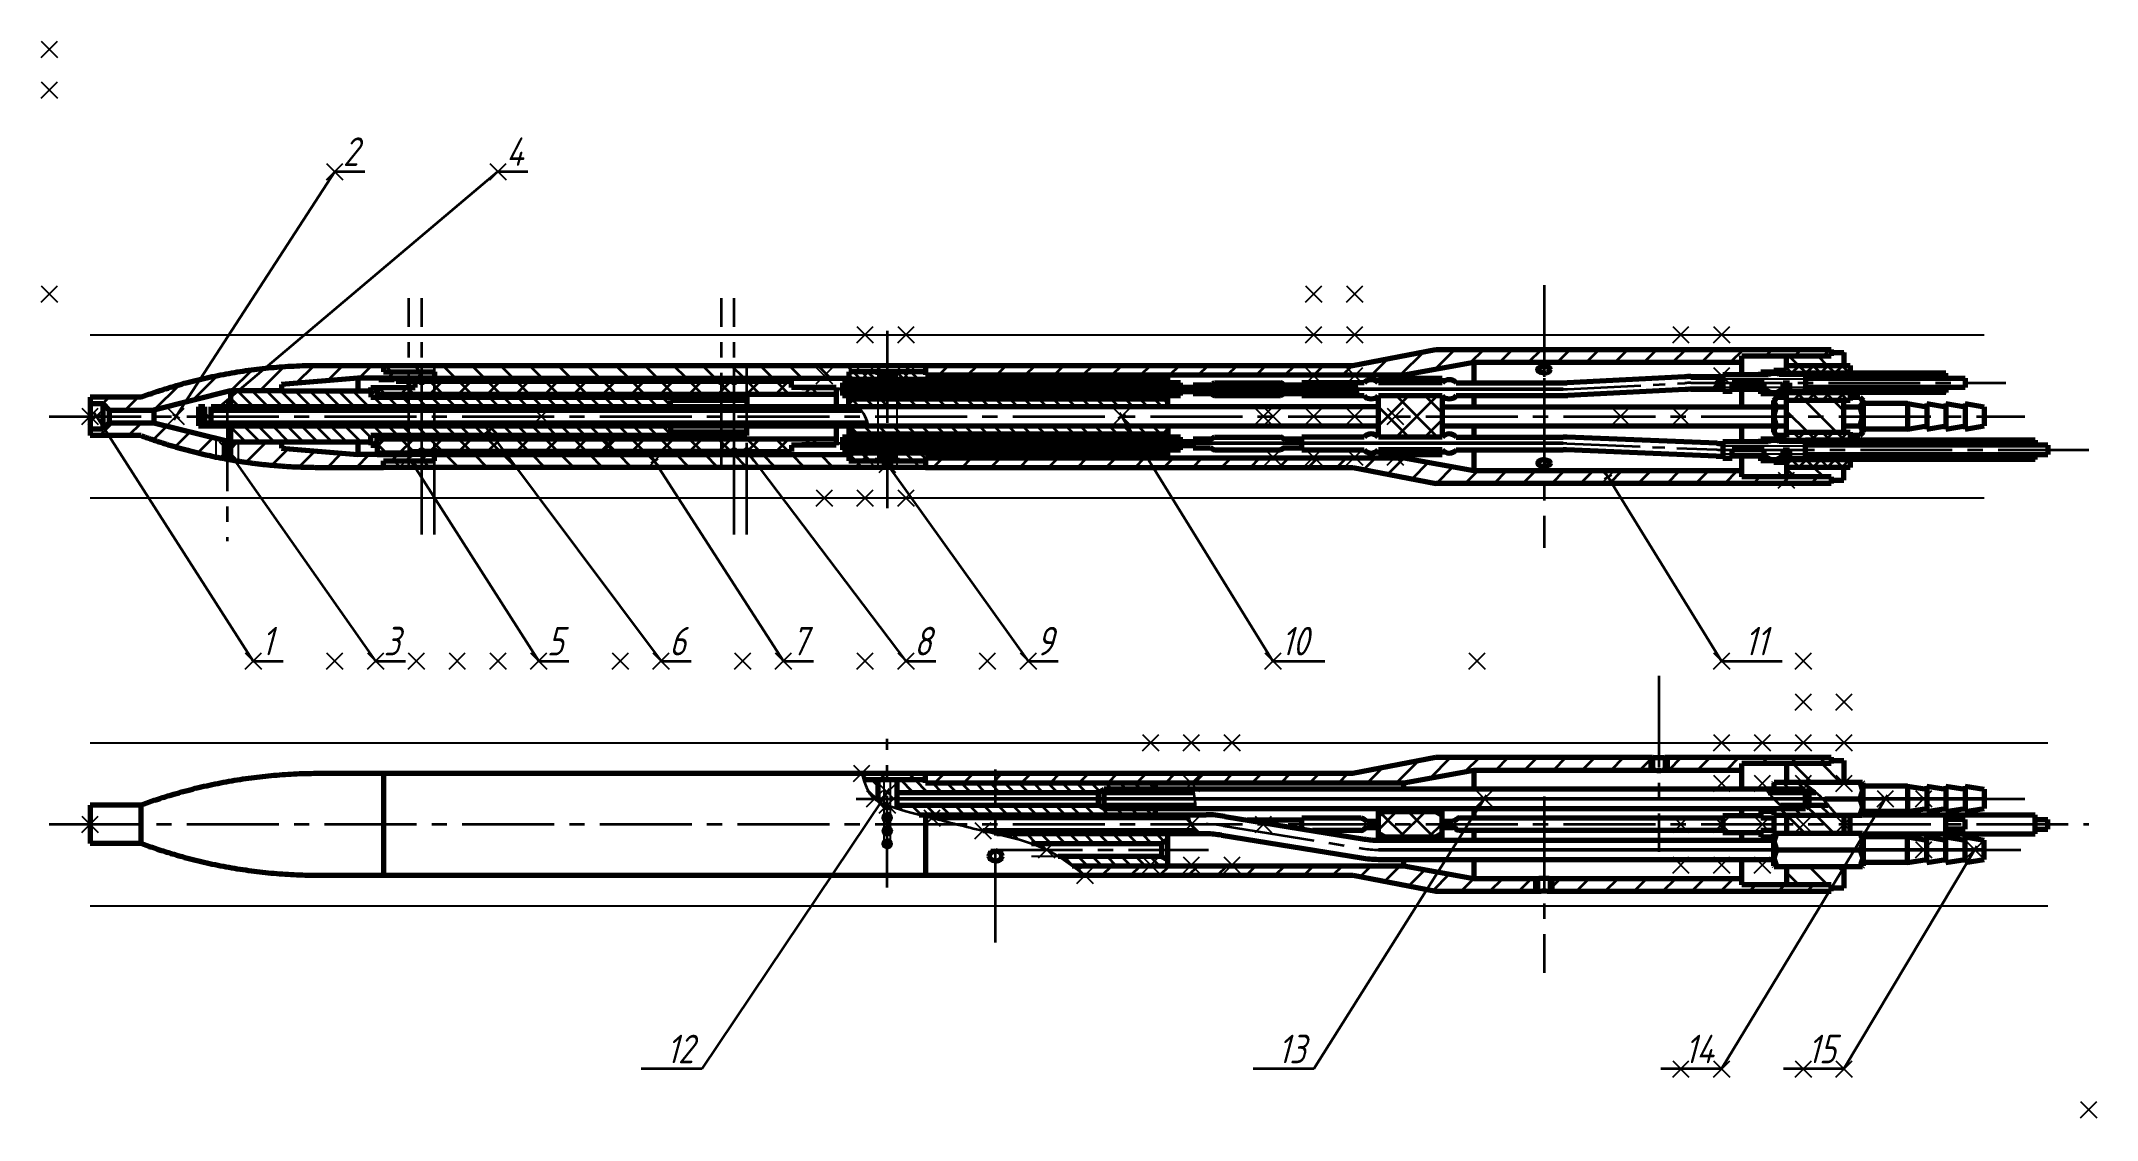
# Model space of a CAD drawing. Header units: inches. Extents: x -6 to 246, y -86 to 46.
import ezdxf
from ezdxf import colors
from ezdxf.entities.mleader import LeaderData, LeaderLine
from ezdxf.math import Vec2, Vec3

# ---------------------------------------------------------------- set-up
doc = ezdxf.new("R2010")
doc.units = ezdxf.units.IN
doc.header["$MEASUREMENT"] = 0
doc.header["$PDMODE"] = 3
doc.header["$PDSIZE"] = -2
doc.linetypes.add('CENTER2', pattern=[1.125, 0.75, -0.125, 0.125, -0.125])
for name, color, linetype, plot in [('Layer1', 1, 'Continuous', False), ('Layer2', 2, 'Continuous', False), ('Layer3', 3, 'Continuous', False)]:
    doc.layers.add(name, color=color, linetype=linetype, plot=plot)
doc.layers.add('Layer4', color=4, linetype='Continuous', lineweight=35)
doc.layers.add('Layer5', color=6, linetype='Continuous', lineweight=70)
doc.styles.add('3.5', font='gost.shx', dxfattribs={"oblique": 15, "height": 3.5})

# ---------------------------------------------------------------- blocks, each defined once
blk = doc.blocks.new('*U21')
at = {"layer": 'Layer4', "color": 0, "linetype": 'CENTER2', "ltscale": 15, "transparency": 16777216}
blk.add_line((-121.09, 0), (121.09, 0), dxfattribs=at)
blk = doc.blocks.new('*U22')
at = {"layer": 'Layer4', "color": 0, "linetype": 'CENTER2', "ltscale": 15, "transparency": 16777216}
blk.add_line((-125, 0), (125, 0), dxfattribs=at)
blk = doc.blocks.new('*U23')
at = {"layer": 'Layer4', "color": 0, "linetype": 'CENTER2', "ltscale": 15, "transparency": 16777216}
blk.add_line((25.13, 0), (-25.13, 0), dxfattribs=at)
blk = doc.blocks.new('*U24')
at = {"layer": 'Layer4', "color": 0, "linetype": 'CENTER2', "ltscale": 15, "transparency": 16777216}
blk.add_line((-25.13, 0), (25.13, 0), dxfattribs=at)
blk = doc.blocks.new('*U25')
at = {"layer": 'Layer4', "color": 0, "linetype": 'CENTER2', "ltscale": 15, "transparency": 16777216}
blk.add_line((0, 6.19), (0, -11.19), dxfattribs=at)
blk = doc.blocks.new('*U26')
at = {"layer": 'Layer4', "color": 0, "linetype": 'CENTER2', "ltscale": 15, "transparency": 16777216}
blk.add_line((0, -10.2), (0, 10.2), dxfattribs=at)
blk = doc.blocks.new('*U28')
at = {"layer": 'Layer4', "color": 0, "linetype": 'CENTER2', "ltscale": 15, "transparency": 16777216}
blk.add_line((0, -10.2), (0, 10.2), dxfattribs=at)
blk = doc.blocks.new('*U30')
at = {"layer": 'Layer4', "color": 0, "linetype": 'CENTER2', "ltscale": 15, "transparency": 16777216}
blk.add_line((0, -10.2), (0, 10.2), dxfattribs=at)
blk = doc.blocks.new('*U32')
at = {"layer": 'Layer4', "color": 0, "linetype": 'CENTER2', "ltscale": 15, "transparency": 16777216}
blk.add_line((0, -10.2), (0, 10.2), dxfattribs=at)
blk = doc.blocks.new('*U34')
at = {"layer": 'Layer4', "color": 0, "linetype": 'CENTER2', "ltscale": 15, "transparency": 16777216}
blk.add_line((0, -10.2), (0, 10.2), dxfattribs=at)
blk = doc.blocks.new('*U36')
at = {"layer": 'Layer4', "color": 0, "linetype": 'CENTER2', "ltscale": 15, "transparency": 16777216}
blk.add_line((0, -10.2), (0, 10.2), dxfattribs=at)
blk = doc.blocks.new('*U38')
at = {"layer": 'Layer4', "color": 0, "linetype": 'CENTER2', "ltscale": 15, "transparency": 16777216}
blk.add_line((0, -10.2), (0, 10.2), dxfattribs=at)
blk = doc.blocks.new('*U40')
at = {"layer": 'Layer4', "color": 0, "linetype": 'CENTER2', "ltscale": 15, "transparency": 16777216}
blk.add_line((0, -10.2), (0, 10.2), dxfattribs=at)
blk = doc.blocks.new('*U41')
at = {"layer": 'Layer4', "color": 0, "linetype": 'CENTER2', "ltscale": 15, "transparency": 16777216}
blk.add_line((0, 10.86), (0, -10.86), dxfattribs=at)
blk = doc.blocks.new('*U42')
at = {"layer": 'Layer4', "color": 0, "linetype": 'CENTER2', "ltscale": 15, "transparency": 16777216}
blk.add_line((-16.81, 0), (21.81, 0), dxfattribs=at)
blk = doc.blocks.new('*U43')
at = {"layer": 'Layer4', "color": 0, "linetype": 'CENTER2', "ltscale": 15, "transparency": 16777216}
blk.add_line((-19.93, 0), (24.93, 0), dxfattribs=at)
blk = doc.blocks.new('*U44')
at = {"layer": 'Layer4', "color": 0, "linetype": 'CENTER2', "ltscale": 15, "transparency": 16777216}
blk.add_line((44.17, 0), (-49.17, 0), dxfattribs=at)
blk = doc.blocks.new('*U45')
at = {"layer": 'Layer4', "color": 0, "linetype": 'CENTER2', "ltscale": 15, "transparency": 16777216}
blk.add_line((44.17, 0), (-49.17, 0), dxfattribs=at)
blk = doc.blocks.new('*U46')
at = {"layer": 'Layer4', "color": 0, "linetype": 'CENTER2', "ltscale": 15, "transparency": 16777216}
blk.add_line((0, 10.39), (0, -10.39), dxfattribs=at)
blk = doc.blocks.new('*U47')
at = {"layer": 'Layer4', "color": 0, "linetype": 'CENTER2', "ltscale": 15, "transparency": 16777216}
blk.add_line((0, 10.39), (0, -10.39), dxfattribs=at)
blk = doc.blocks.new('*U48')
at = {"layer": 'Layer4', "color": 0, "linetype": 'CENTER2', "ltscale": 15, "transparency": 16777216}
blk.add_line((0, -9.11), (0, 9.11), dxfattribs=at)
blk = doc.blocks.new('*U49')
at = {"layer": 'Layer4', "color": 0, "linetype": 'CENTER2', "ltscale": 15, "transparency": 16777216}
blk.add_line((0, -10.61), (0, 10.61), dxfattribs=at)
blk = doc.blocks.new('*U50')
at = {"layer": 'Layer4', "color": 0, "linetype": 'CENTER2', "ltscale": 15, "transparency": 16777216}
blk.add_line((-71.64, 0), (71.64, 0), dxfattribs=at)
blk = doc.blocks.new('*U51')
at = {"layer": 'Layer4', "color": 0, "linetype": 'CENTER2', "ltscale": 15, "transparency": 16777216}
blk.add_line((-13.35, 0), (13.35, 0), dxfattribs=at)
blk = doc.blocks.new('*U52')
at = {"layer": 'Layer4', "color": 0, "linetype": 'CENTER2', "ltscale": 15, "transparency": 16777216}
blk.add_line((0, 10.8), (0, -10.8), dxfattribs=at)
blk = doc.blocks.new('*U53')
at = {"layer": 'Layer4', "color": 0, "linetype": 'CENTER2', "ltscale": 15, "transparency": 16777216}
blk.add_line((0, 10.8), (0, -10.8), dxfattribs=at)
blk = doc.blocks.new('*U54')
at = {"layer": 'Layer4', "color": 0, "linetype": 'CENTER2', "ltscale": 15, "transparency": 16777216}
blk.add_line((-37.13, 0), (42.13, 0), dxfattribs=at)
blk = doc.blocks.new('108_121_120_119_117_116_113_75_45__33__26_1__22__18__Drawing1__201910110942\xa0— копия__201910111819\xa0— копия 11')
at = {"layer": 'Layer4'}
for p, q in [((-1.5, 0), (0.5, 0)), ((0, 0.5), (0, -0.5))]:
    blk.add_line(p, q, dxfattribs=at)

msp = doc.modelspace()

# ---------------------------------------------------------------- hatches: boundary and pattern name
at = {"layer": 'Layer4'}
h = msp.add_hatch(dxfattribs=at)
h.set_pattern_fill('ANSI31', color=256, scale=20)
h.paths.add_polyline_path([(154.79, 6.25), (102.41, 6.25), (102.41, 5.08), (161.04, 5.08), (169.64, 6.64), (202.48, 6.64), (202.48, 7.43), (213.42, 7.43), (213.42, 8.21), (164.95, 8.21)])
h.paths.add_polyline_path([(161.04, -5.08), (102.41, -5.08), (102.41, -6.25), (154.79, -6.25), (164.95, -8.21), (213.42, -8.21), (213.42, -7.43), (202.48, -7.43), (202.48, -6.64), (169.64, -6.64)])
h = msp.add_hatch(dxfattribs=at)
h.set_pattern_fill('ANSI31', color=256, scale=20, angle=90)
h.paths.add_polyline_path([(214.98, 7.82), (213.42, 7.82), (213.42, 7.43), (207.95, 7.43), (207.95, 6.25), (214.98, 6.25)])
h.paths.add_polyline_path([(214.98, -6.25), (207.95, -6.25), (207.95, -7.43), (213.42, -7.43), (213.42, -7.82), (214.98, -7.82)])
h = msp.add_hatch(dxfattribs=at)
h.set_pattern_fill('ANSI31', color=256, scale=20)
edge = h.paths.add_edge_path()
edge.add_line((32.83, 4.69), (42.21, 4.69))
edge.add_line((42.21, 4.69), (42.21, 5.47))
edge.add_line((42.21, 5.47), (35.96, 5.47))
edge.add_line((35.96, 5.47), (35.96, 6.25))
edge.add_line((35.96, 6.25), (28.14, 6.25))
edge.add_spline(control_points=[(28.14, 6.25), (16.85, 6.25), (6.25, 2.35)], knot_values=[0, 0, 0, 1, 1, 1], degree=2, periodic=0)
edge.add_line((6.25, 2.35), (0, 2.35))
edge.add_line((0, 2.35), (0, 1.56))
edge.add_line((0, 1.56), (1.56, 1.56))
edge.add_line((1.56, 1.56), (2.35, 0.78))
edge.add_line((2.35, 0.78), (7.82, 0.78))
edge.add_line((7.82, 0.78), (17.2, 3.13))
edge.add_line((17.2, 3.13), (23.45, 3.13))
edge.add_line((23.45, 3.13), (23.45, 3.91))
edge.add_line((23.45, 3.91), (32.83, 4.69))
edge = h.paths.add_edge_path()
edge.add_line((7.82, -0.78), (2.35, -0.78))
edge.add_line((2.35, -0.78), (1.56, -1.56))
edge.add_line((1.56, -1.56), (0, -1.56))
edge.add_line((0, -1.56), (0, -2.35))
edge.add_line((0, -2.35), (6.25, -2.35))
edge.add_spline(control_points=[(6.25, -2.35), (11.26, -4.19), (16.42, -5.17)], knot_values=[0, 0, 0, 0.472233, 0.472233, 0.472233], degree=2, periodic=0)
edge.add_line((16.42, -5.17), (16.42, -2.93))
edge.add_line((16.42, -2.93), (7.82, -0.78))
edge = h.paths.add_edge_path()
edge.add_line((23.45, -3.91), (23.45, -3.13))
edge.add_line((23.45, -3.13), (17.2, -3.13))
edge.add_line((17.2, -3.13), (17.2, -5.31))
edge.add_spline(control_points=[(17.2, -5.31), (22.59, -6.25), (28.14, -6.25)], knot_values=[0.50797, 0.50797, 0.50797, 1, 1, 1], degree=2, periodic=0)
edge.add_line((28.14, -6.25), (35.96, -6.25))
edge.add_line((35.96, -6.25), (35.96, -5.47))
edge.add_line((35.96, -5.47), (42.21, -5.47))
edge.add_line((42.21, -5.47), (42.21, -4.69))
edge.add_line((42.21, -4.69), (32.83, -4.69))
edge.add_line((32.83, -4.69), (23.45, -3.91))
h = msp.add_hatch(dxfattribs=at)
h.set_pattern_fill('ANSI31', color=256, scale=10, angle=90)
h.paths.add_polyline_path([(17.2, 3.13), (17.2, 1.17), (71.14, 1.17), (71.14, 1.95), (80.52, 1.95), (80.52, 2.35), (34.4, 2.35), (34.4, 3.13), (23.45, 3.13)])
h.paths.add_polyline_path([(23.45, -3.13), (34.4, -3.13), (34.4, -2.35), (80.52, -2.35), (80.52, -1.95), (71.14, -1.95), (71.14, -1.17), (17.2, -1.17), (17.2, -3.13)])
h.paths.add_polyline_path([(131.73, -2.15), (132.12, -1.76), (132.12, -1.17), (93.03, -1.17), (93.03, -1.76), (93.42, -2.15)])
h.paths.add_polyline_path([(132.12, 1.17), (132.12, 1.76), (131.73, 2.15), (93.42, 2.15), (93.03, 1.76), (93.03, 1.17)])
h.paths.add_polyline_path([(93.03, 5.47), (93.03, 4.89), (93.42, 4.5), (131.73, 4.5), (132.12, 4.89), (132.12, 5.08), (102.41, 5.08), (102.41, 5.47), (98.89, 5.47), (98.89, 5.08), (96.55, 5.08), (96.55, 5.47)])
h.paths.add_polyline_path([(93.42, -4.5), (93.03, -4.89), (93.03, -5.47), (96.55, -5.47), (96.55, -5.08), (98.89, -5.08), (98.89, -5.47), (102.41, -5.47), (102.41, -5.08), (132.12, -5.08), (132.12, -4.89), (131.73, -4.5)])
h = msp.add_hatch(dxfattribs=at)
h.set_pattern_fill('ANSI31', color=256, scale=20, angle=90)
h.paths.add_polyline_path([(93.03, 4.69), (93.03, 5.47), (102.41, 5.47), (102.41, 6.25), (35.96, 6.25), (35.96, 5.47), (42.21, 5.47), (42.21, 4.69)])
h.paths.add_polyline_path([(102.41, -6.25), (102.41, -5.47), (93.03, -5.47), (93.03, -4.69), (42.21, -4.69), (42.21, -5.47), (35.96, -5.47), (35.96, -6.25)])
h = msp.add_hatch(dxfattribs=at)
h.set_pattern_fill('ANSI37', color=256, scale=10)
h.paths.add_polyline_path([(215.77, 6.25), (207.95, 6.25), (207.95, 5.67), (206.38, 5.67), (206.38, 5.46), (204.82, 5.46), (204.82, 5.28), (215.77, 5.28)])
h.paths.add_polyline_path([(215.77, 2.93), (204.82, 2.93), (204.82, 2.75), (206.38, 2.75), (206.38, 2.54), (207.95, 2.54), (207.95, 1.95), (215.77, 1.95)])
h = msp.add_hatch(dxfattribs=at)
h.set_pattern_fill('ANSI37', color=256, scale=5)
h.paths.add_polyline_path([(210.29, 5.28), (210.29, 4.69), (227.49, 4.69), (227.49, 5.28)])
h.paths.add_polyline_path([(210.29, 3.52), (210.29, 2.93), (227.49, 2.93), (227.49, 3.52)])
h = msp.add_hatch(dxfattribs=at)
h.set_pattern_fill('ANSI31', color=256, scale=5)
h.paths.add_polyline_path([(35.18, 3.52), (34.4, 3.52), (34.4, 3.13), (34.4, 2.35), (35.18, 2.35)])
h.paths.add_polyline_path([(34.4, -3.13), (34.4, -3.52), (35.18, -3.52), (35.18, -2.35), (34.4, -2.35)])
h = msp.add_hatch(dxfattribs=at)
h.set_pattern_fill('ANSI37', color=256, scale=20)
h.paths.add_polyline_path([(40.85, 4.3, -1), (40.46, 4.3), (39.87, 4.3), (39.87, 3.52), (35.18, 3.52), (35.18, 2.74), (91.47, 2.74), (91.47, 3.52), (85.99, 3.52), (85.99, 4.3), (79.15, 4.3, -1), (78.76, 4.3), (77.59, 4.3, -1), (77.2, 4.3)])
h.paths.add_polyline_path([(78.76, -4.3, -1), (79.15, -4.3), (80.33, -4.3, -1), (80.72, -4.3), (85.99, -4.3), (85.99, -3.52), (91.47, -3.52), (91.47, -2.74), (35.18, -2.74), (35.18, -3.52), (35.18, -4.69), (39.09, -4.69), (39.09, -4.3), (40.46, -4.3, -1), (40.85, -4.3), (42.02, -4.3, -1), (42.41, -4.3)])
h = msp.add_hatch(dxfattribs=at)
h.set_pattern_fill('ANSI37', color=256, scale=10)
h.paths.add_polyline_path([(42.21, 4.69), (37.52, 4.69), (37.52, 4.3), (38.89, 4.3, -1), (39.28, 4.3), (39.87, 4.3), (40.46, 4.3, -1), (40.85, 4.3), (77.2, 4.3, -1), (77.59, 4.3), (78.76, 4.3, -1), (79.15, 4.3), (82.08, 4.3), (82.08, 4.69)])
h.paths.add_polyline_path([(42.41, -4.3, -1), (42.02, -4.3), (40.85, -4.3, -1), (40.46, -4.3), (39.09, -4.3), (39.09, -4.69), (42.21, -4.69), (82.08, -4.69), (82.08, -4.3), (80.72, -4.3, -1), (80.33, -4.3), (79.15, -4.3, -1), (78.76, -4.3)])
h = msp.add_hatch(dxfattribs=at)
h.set_pattern_fill('ANSI31', color=256, scale=2)
h.paths.add_polyline_path([(39.28, 4.3, 1), (38.89, 4.3, 1)])
h.paths.add_polyline_path([(40.85, 4.3, 1), (40.46, 4.3, 1)])
h.paths.add_polyline_path([(40.85, -4.3, 1), (40.46, -4.3, 1)])
h.paths.add_polyline_path([(42.41, -4.3, 1), (42.02, -4.3, 1)])
h.paths.add_polyline_path([(77.59, 4.3, 1), (77.2, 4.3, 1)])
h.paths.add_polyline_path([(79.15, 4.3, 1), (78.76, 4.3, 1)])
h.paths.add_polyline_path([(79.15, -4.3, 1), (78.76, -4.3, 1)])
h.paths.add_polyline_path([(80.72, -4.3, 1), (80.33, -4.3, 1)])
h = msp.add_hatch(dxfattribs=at)
h.set_pattern_fill('ANSI37', color=256, scale=5)
h.paths.add_polyline_path([(133.68, 4.1), (92.25, 4.1), (92.25, 3.58), (133.68, 3.58)])
h.paths.add_polyline_path([(133.68, 3.06), (92.25, 3.06), (92.25, 2.54), (133.68, 2.54)])
h.paths.add_polyline_path([(133.68, -2.54), (92.25, -2.54), (92.25, -3.06), (133.68, -3.06)])
h.paths.add_polyline_path([(133.68, -3.58), (92.25, -3.58), (92.25, -4.1), (133.68, -4.1)])
h = msp.add_hatch(dxfattribs=at)
h.set_pattern_fill('ANSI37', color=256, scale=10)
edge = h.paths.add_edge_path()
edge.add_spline(control_points=[(145.93, 3.84), (146.19, 3.84), (146.19, 3.58), (146.45, 3.58)], knot_values=[0, 0, 0, 0, 1, 1, 1, 1], degree=3, periodic=0)
edge.add_line((146.45, 3.58), (154.01, 3.58))
edge.add_line((154.01, 3.58), (154.01, 3.84))
edge.add_line((154.01, 3.84), (146.45, 3.84))
edge.add_spline(control_points=[(146.45, 3.84), (146.19, 3.84), (146.19, 4.1), (145.93, 4.1)], knot_values=[0, 0, 0, 0, 1, 1, 1, 1], degree=3, periodic=0)
edge.add_line((145.93, 4.1), (137.85, 4.1))
edge.add_spline(control_points=[(137.85, 4.1), (137.59, 4.1), (137.59, 3.84), (137.33, 3.84)], knot_values=[0, 0, 0, 0, 1, 1, 1, 1], degree=3, periodic=0)
edge.add_line((137.33, 3.84), (135.24, 3.84))
edge.add_line((135.24, 3.84), (135.24, 3.58))
edge.add_line((135.24, 3.58), (137.33, 3.58))
edge.add_spline(control_points=[(137.33, 3.58), (137.59, 3.58), (137.59, 3.84), (137.85, 3.84)], knot_values=[0, 0, 0, 0, 1, 1, 1, 1], degree=3, periodic=0)
edge.add_line((137.85, 3.84), (145.93, 3.84))
edge = h.paths.add_edge_path()
edge.add_spline(control_points=[(137.85, 2.8), (137.59, 2.8), (137.59, 3.06), (137.33, 3.06)], knot_values=[0, 0, 0, 0, 1, 1, 1, 1], degree=3, periodic=0)
edge.add_line((137.33, 3.06), (135.24, 3.06))
edge.add_line((135.24, 3.06), (135.24, 2.8))
edge.add_line((135.24, 2.8), (137.33, 2.8))
edge.add_spline(control_points=[(137.33, 2.8), (137.59, 2.8), (137.59, 2.54), (137.85, 2.54)], knot_values=[0, 0, 0, 0, 1, 1, 1, 1], degree=3, periodic=0)
edge.add_line((137.85, 2.54), (145.93, 2.54))
edge.add_spline(control_points=[(145.93, 2.54), (146.19, 2.54), (146.19, 2.8), (146.45, 2.8)], knot_values=[0, 0, 0, 0, 1, 1, 1, 1], degree=3, periodic=0)
edge.add_line((146.45, 2.8), (154.01, 2.8))
edge.add_line((154.01, 2.8), (154.01, 3.06))
edge.add_line((154.01, 3.06), (146.45, 3.06))
edge.add_spline(control_points=[(146.45, 3.06), (146.19, 3.06), (146.19, 2.8), (145.93, 2.8)], knot_values=[0, 0, 0, 0, 1, 1, 1, 1], degree=3, periodic=0)
edge.add_line((145.93, 2.8), (137.85, 2.8))
h = msp.add_hatch(dxfattribs=at)
h.set_pattern_fill('ANSI37', color=256, scale=5)
h.paths.add_polyline_path([(155.27, 3.84), (155.27, 3.85), (155.26, 3.9), (155.25, 3.95), (155.24, 4), (155.23, 4.05), (155.22, 4.1), (148.53, 4.1), (148.53, 3.84)])
h.paths.add_polyline_path([(155.47, 2.54), (155.46, 2.64), (155.45, 2.75), (155.44, 2.8), (148.53, 2.8), (148.53, 2.54)])
h = msp.add_hatch(dxfattribs=at)
h.set_pattern_fill('ANSI37', color=256, scale=20)
h.paths.add_polyline_path([(157.92, 4.69), (157.92, 4.1), (165.73, 4.1), (165.73, 4.69)])
h.paths.add_polyline_path([(157.92, 2.54), (157.92, -2.54), (165.73, -2.54), (165.73, 2.54)])
h.paths.add_polyline_path([(157.92, -4.1), (157.92, -4.69), (165.73, -4.69), (165.73, -4.1)])
h = msp.add_hatch(dxfattribs=at)
h.set_pattern_fill('ANSI37', color=256, scale=5)
h.paths.add_polyline_path([(205.21, 3.32), (205.21, 3.46), (205.21, 3.71), (201.3, 3.71), (201.3, 3.32)])
h.paths.add_polyline_path([(198.87, 3.41), (198.79, 3.32), (200.13, 3.32), (200.13, 3.71), (199.13, 3.71), (199.11, 3.69), (199.03, 3.6), (198.95, 3.51)])
h.paths.add_polyline_path([(199.73, 4.52), (199.71, 4.5), (200.13, 4.5), (200.13, 4.89), (199.94, 4.89), (199.89, 4.79), (199.84, 4.7), (199.78, 4.61)])
h = msp.add_hatch(dxfattribs=at)
h.set_pattern_fill('ANSI31', color=256, scale=10)
h.paths.add_polyline_path([(94.33, 1.03), (94.22, 1.17), (14.85, 1.17), (14.85, 0.78), (94.52, 0.78), (94.44, 0.9)])
h.paths.add_polyline_path([(95.4, -1.17), (95.37, -1.03), (95.33, -0.9), (95.3, -0.78), (13.68, -0.78), (13.68, 0.78), (14.07, 0.78), (14.07, 1.17), (13.29, 1.17), (13.29, -1.17)])
h = msp.add_hatch(dxfattribs=at)
h.set_pattern_fill('ANSI31', color=256, scale=20, angle=90)
h.paths.add_polyline_path([(214.98, 1.95), (207.95, 1.95), (207.95, -1.95), (214.98, -1.95)])
h = msp.add_hatch(dxfattribs=at)
h.set_pattern_fill('ANSI37', color=256, scale=10)
h.paths.add_polyline_path([(215.77, -1.95), (207.95, -1.95), (207.95, -2.54), (206.38, -2.54), (206.38, -2.75), (204.82, -2.75), (204.82, -2.93), (215.77, -2.93)])
h.paths.add_polyline_path([(215.77, -5.28), (204.82, -5.28), (204.82, -5.46), (206.38, -5.46), (206.38, -5.67), (207.95, -5.67), (207.95, -6.25), (215.77, -6.25)])
h = msp.add_hatch(dxfattribs=at)
h.set_pattern_fill('ANSI37', color=256, scale=5)
h.paths.add_polyline_path([(238.44, -3.52), (238.44, -2.93), (210.29, -2.93), (210.29, -3.52)])
h.paths.add_polyline_path([(210.29, -4.69), (210.29, -5.28), (238.44, -5.28), (238.44, -4.69)])
h = msp.add_hatch(dxfattribs=at)
h.set_pattern_fill('ANSI31', color=256, scale=20)
h.paths.add_polyline_path([(191.53, -41.79), (164.95, -41.79), (154.79, -43.75), (102.41, -43.75), (102.41, -44.92), (161.04, -44.92), (169.64, -43.36), (191.53, -43.36)])
h.paths.add_polyline_path([(213.42, -41.79), (193.09, -41.79), (193.09, -43.36), (202.48, -43.36), (202.48, -42.57), (213.42, -42.57)])
h = msp.add_hatch(dxfattribs=at)
h.set_pattern_fill('ANSI31', color=256, scale=20, angle=90)
h.paths.add_polyline_path([(207.95, -42.57), (207.95, -44.84), (214.98, -44.84), (214.98, -42.18), (213.42, -42.18), (213.42, -42.57)])
h.paths.add_polyline_path([(207.95, -48.9), (207.95, -51.1), (214.98, -51.1), (214.98, -48.9)])
h.paths.add_polyline_path([(207.95, -55.16), (207.95, -57.43), (213.42, -57.43), (213.42, -57.82), (214.98, -57.82), (214.98, -55.16)])
h = msp.add_hatch(dxfattribs=at)
h.set_pattern_fill('ANSI31', color=256, scale=20, angle=90)
edge = h.paths.add_edge_path()
edge.add_line((102.41, -44.53), (102.41, -43.75))
edge.add_line((102.41, -43.75), (94.59, -43.75))
edge.add_spline(control_points=[(94.59, -43.75), (94.67, -44.01), (94.74, -44.27), (94.82, -44.53)], knot_values=[0, 0, 0, 0, 0.968403, 0.968403, 0.968403, 0.968403], degree=3, periodic=0)
edge.add_line((94.82, -44.53), (102.41, -44.53))
h = msp.add_hatch(dxfattribs=at)
h.set_pattern_fill('ANSI31', color=256, scale=10, angle=90)
edge = h.paths.add_edge_path()
edge.add_line((96.55, -44.53), (94.82, -44.53))
edge.add_spline(control_points=[(94.82, -44.53), (95.11, -45.46), (95.54, -46.47), (96.41, -47.06), (96.55, -47.14)], knot_values=[0.968403, 0.968403, 0.968403, 0.968403, 4.472136, 5.095084, 5.095084, 5.095084, 5.095084], degree=3, periodic=0)
edge.add_line((96.55, -47.14), (96.55, -44.53))
h.paths.add_polyline_path([(123.62, -46.09), (124.3, -45.7), (130.55, -45.7), (130.55, -44.92), (102.41, -44.92), (102.41, -44.53), (98.89, -44.53), (98.89, -46.09)])
edge = h.paths.add_edge_path()
edge.add_line((98.89, -47.65), (98.89, -48.05))
edge.add_spline(control_points=[(98.89, -48.05), (99.81, -48.34), (100.73, -48.59), (101.65, -48.83)], knot_values=[8.262644, 8.262644, 8.262644, 8.262644, 11.930818, 11.930818, 11.930818, 11.930818], degree=3, periodic=0)
edge.add_line((101.65, -48.83), (130.55, -48.83))
edge.add_line((130.55, -48.83), (130.55, -48.05))
edge.add_line((130.55, -48.05), (124.3, -48.05))
edge.add_line((124.3, -48.05), (123.62, -47.65))
edge.add_line((123.62, -47.65), (98.89, -47.65))
edge = h.paths.add_edge_path()
edge.add_spline(control_points=[(118.66, -53.91), (119.25, -54.27), (119.82, -54.67), (120.39, -55.08)], knot_values=[34.737044, 34.737044, 34.737044, 34.737044, 37.406511, 37.406511, 37.406511, 37.406511], degree=3, periodic=0)
edge.add_line((120.39, -55.08), (132.12, -55.08))
edge.add_line((132.12, -55.08), (132.12, -54.36))
edge.add_line((132.12, -54.36), (131.34, -53.91))
edge.add_line((131.34, -53.91), (118.66, -53.91))
edge = h.paths.add_edge_path()
edge.add_line((131.34, -52.35), (132.12, -51.89))
edge.add_line((132.12, -51.89), (132.12, -51.17))
edge.add_line((132.12, -51.17), (111.16, -51.17))
edge.add_spline(control_points=[(111.16, -51.17), (112.6, -51.5), (114.04, -51.85), (115.41, -52.35)], knot_values=[24.455481, 24.455481, 24.455481, 24.455481, 30.076534, 30.076534, 30.076534, 30.076534], degree=3, periodic=0)
edge.add_line((115.41, -52.35), (131.34, -52.35))
h = msp.add_hatch(dxfattribs=at)
h.set_pattern_fill('ANSI31', color=256, scale=10, angle=90)
edge = h.paths.add_edge_path()
edge.add_spline(control_points=[(211.54, -46.09), (211.03, -45.63), (210.4, -45.17), (209.76, -44.89), (209.65, -44.84)], knot_values=[0.691554, 0.691554, 0.691554, 0.691554, 1, 1.070528, 1.070528, 1.070528, 1.070528], degree=3, periodic=0)
edge.add_line((209.65, -44.84), (206.46, -44.84))
edge.add_line((206.46, -44.84), (206.38, -44.92))
edge.add_line((206.38, -44.92), (206.38, -45.7))
edge.add_line((206.38, -45.7), (210.29, -45.7))
edge.add_line((210.29, -45.7), (210.68, -46.09))
edge.add_line((210.68, -46.09), (211.54, -46.09))
edge = h.paths.add_edge_path()
edge.add_spline(control_points=[(214.12, -48.9), (213.77, -48.47), (213.42, -48.05), (213.07, -47.65)], knot_values=[0.176453, 0.176453, 0.176453, 0.176453, 0.38682, 0.38682, 0.38682, 0.38682], degree=3, periodic=0)
edge.add_line((213.07, -47.65), (210.68, -47.65))
edge.add_line((210.68, -47.65), (210.29, -48.05))
edge.add_line((210.29, -48.05), (206.38, -48.05))
edge.add_line((206.38, -48.05), (206.38, -48.83))
edge.add_line((206.38, -48.83), (206.46, -48.9))
edge.add_line((206.46, -48.9), (214.12, -48.9))
h = msp.add_hatch(dxfattribs=at)
h.set_pattern_fill('ANSI31', color=256, scale=10)
h.paths.add_polyline_path([(135.22, -45.91), (135.17, -45.7), (124.3, -45.7), (124.3, -46.09), (135.26, -46.09)])
h.paths.add_polyline_path([(135.48, -48.05), (135.48, -47.83), (135.48, -47.65), (124.3, -47.65), (124.3, -48.05)])
h = msp.add_hatch(dxfattribs=at)
h.set_pattern_fill('ANSI31', color=256, scale=10)
h.paths.add_polyline_path([(207.47, -47.9), (207.63, -48.05), (210.29, -48.05), (210.29, -47.65), (207.2, -47.65), (207.3, -47.75)])
h.paths.add_polyline_path([(205.42, -45.7), (205.52, -45.85), (205.63, -45.99), (205.71, -46.09), (210.29, -46.09), (210.29, -45.7)])
h = msp.add_hatch(dxfattribs=at)
h.set_pattern_fill('ANSI31', color=256, scale=10)
h.paths.add_polyline_path([(134.63, -48.97), (134.6, -48.83), (101.65, -48.83), (101.65, -48.83), (101.66, -48.83), (101.67, -48.83), (101.67, -48.83), (101.68, -48.84), (101.68, -48.84), (101.69, -48.84), (101.7, -48.84), (101.7, -48.84), (101.71, -48.84), (101.71, -48.84), (101.72, -48.85), (101.73, -48.85), (101.73, -48.85), (101.74, -48.85), (101.74, -48.85), (101.75, -48.85), (101.76, -48.86), (101.76, -48.86), (101.77, -48.86), (101.77, -48.86), (101.78, -48.86), (101.79, -48.86), (101.79, -48.86), (101.8, -48.87), (101.8, -48.87), (101.81, -48.87), (101.82, -48.87), (101.82, -48.87), (101.83, -48.87), (101.83, -48.88), (101.84, -48.88), (101.85, -48.88), (101.85, -48.88), (101.86, -48.88), (101.86, -48.88), (101.87, -48.88), (101.88, -48.89), (101.88, -48.89), (101.89, -48.89), (101.89, -48.89), (101.9, -48.89), (101.91, -48.89), (101.91, -48.9), (101.92, -48.9), (101.93, -48.9), (101.93, -48.9), (101.94, -48.9), (101.94, -48.9), (101.95, -48.9), (101.96, -48.91), (101.96, -48.91), (101.97, -48.91), (101.97, -48.91), (101.98, -48.91), (101.99, -48.91), (101.99, -48.92), (102, -48.92), (102, -48.92), (102.01, -48.92), (102.02, -48.92), (102.02, -48.92), (102.03, -48.92), (102.03, -48.93), (102.04, -48.93), (102.05, -48.93), (102.05, -48.93), (102.06, -48.93), (102.06, -48.93), (102.07, -48.94), (102.08, -48.94), (102.08, -48.94), (102.09, -48.94), (102.09, -48.94), (102.1, -48.94), (102.11, -48.94), (102.11, -48.95), (102.12, -48.95), (102.12, -48.95), (102.13, -48.95), (102.14, -48.95), (102.14, -48.95), (102.15, -48.95), (102.15, -48.96), (102.16, -48.96), (102.17, -48.96), (102.17, -48.96), (102.18, -48.96), (102.18, -48.96), (102.19, -48.97), (102.2, -48.97), (102.2, -48.97), (102.21, -48.97), (102.21, -48.97), (102.22, -48.97), (102.23, -48.97), (102.23, -48.98), (102.24, -48.98), (102.24, -48.98), (102.25, -48.98), (102.26, -48.98), (102.26, -48.98), (102.27, -48.99), (102.27, -48.99), (102.28, -48.99), (102.29, -48.99), (102.29, -48.99), (102.3, -48.99), (102.31, -48.99), (102.31, -49), (102.32, -49), (102.32, -49), (102.33, -49), (102.34, -49), (102.34, -49), (102.35, -49.01), (102.35, -49.01), (102.36, -49.01), (102.37, -49.01), (102.37, -49.01), (102.38, -49.01), (102.38, -49.01), (102.39, -49.02), (102.4, -49.02), (102.4, -49.02), (102.41, -49.02), (102.41, -49.02), (102.42, -49.02), (102.43, -49.03), (102.43, -49.03), (102.44, -49.03), (102.44, -49.03), (102.45, -49.03), (102.46, -49.03), (102.46, -49.03), (102.47, -49.04), (102.47, -49.04), (102.48, -49.04), (102.49, -49.04), (102.49, -49.04), (102.5, -49.04), (102.5, -49.04), (102.51, -49.05), (102.52, -49.05), (102.52, -49.05), (102.53, -49.05), (102.53, -49.05), (102.54, -49.05), (102.55, -49.06), (102.55, -49.06), (102.56, -49.06), (102.56, -49.06), (102.57, -49.06), (102.58, -49.06), (102.58, -49.06), (102.59, -49.07), (102.59, -49.07), (102.6, -49.07), (102.61, -49.07), (102.61, -49.07), (102.62, -49.07), (102.62, -49.08), (102.63, -49.08), (102.64, -49.08), (102.64, -49.08), (102.65, -49.08), (102.65, -49.08), (102.66, -49.08), (102.67, -49.09), (102.67, -49.09), (102.68, -49.09), (102.69, -49.09), (102.69, -49.09), (102.7, -49.09), (102.7, -49.09), (102.71, -49.1), (102.72, -49.1), (102.72, -49.1), (102.73, -49.1), (102.73, -49.1), (102.74, -49.1), (102.75, -49.11), (102.75, -49.11), (102.76, -49.11), (102.76, -49.11), (102.77, -49.11), (102.78, -49.11), (102.78, -49.11), (102.79, -49.12), (102.79, -49.12), (102.8, -49.12), (102.81, -49.12), (102.81, -49.12), (102.82, -49.12), (102.82, -49.13), (102.83, -49.13), (102.84, -49.13), (102.84, -49.13), (102.85, -49.13), (102.85, -49.13), (102.86, -49.13), (102.87, -49.14), (102.87, -49.14), (102.88, -49.14), (102.88, -49.14), (102.89, -49.14), (102.9, -49.14), (102.9, -49.15), (102.91, -49.15), (102.91, -49.15), (102.92, -49.15), (102.93, -49.15), (102.93, -49.15), (102.94, -49.15), (102.94, -49.16), (102.95, -49.16), (102.96, -49.16), (102.96, -49.16), (102.97, -49.16), (102.97, -49.16), (102.98, -49.16), (102.99, -49.17), (102.99, -49.17), (103, -49.17), (103.01, -49.17), (103.01, -49.17), (103.02, -49.17), (103.02, -49.18), (103.03, -49.18), (103.04, -49.18), (103.04, -49.18), (103.05, -49.18), (103.05, -49.18), (103.06, -49.18), (103.07, -49.19), (103.07, -49.19), (103.08, -49.19), (103.08, -49.19), (103.09, -49.19), (103.1, -49.19), (103.1, -49.2), (103.11, -49.2), (103.11, -49.2), (103.12, -49.2), (103.13, -49.2), (103.13, -49.2), (103.14, -49.2), (103.14, -49.21), (103.15, -49.21), (103.16, -49.21), (103.16, -49.21), (103.17, -49.21), (103.17, -49.21), (103.18, -49.22), (103.19, -49.22), (103.19, -49.22), (134.7, -49.22), (134.67, -49.1)])
h.paths.add_polyline_path([(135.78, -51.17), (135.67, -51.03), (135.56, -50.9), (135.48, -50.78), (109.45, -50.78), (109.45, -50.78), (109.46, -50.78), (109.47, -50.79), (109.47, -50.79), (109.48, -50.79), (109.49, -50.79), (109.49, -50.79), (109.5, -50.79), (109.51, -50.8), (109.51, -50.8), (109.52, -50.8), (109.53, -50.8), (109.53, -50.8), (109.54, -50.8), (109.55, -50.8), (109.55, -50.81), (109.56, -50.81), (109.57, -50.81), (109.57, -50.81), (109.58, -50.81), (109.59, -50.81), (109.59, -50.82), (109.6, -50.82), (109.61, -50.82), (109.61, -50.82), (109.62, -50.82), (109.63, -50.82), (109.63, -50.82), (109.64, -50.83), (109.65, -50.83), (109.65, -50.83), (109.66, -50.83), (109.67, -50.83), (109.67, -50.83), (109.68, -50.84), (109.69, -50.84), (109.69, -50.84), (109.7, -50.84), (109.71, -50.84), (109.71, -50.84), (109.72, -50.84), (109.73, -50.85), (109.73, -50.85), (109.74, -50.85), (109.75, -50.85), (109.75, -50.85), (109.76, -50.85), (109.77, -50.86), (109.77, -50.86), (109.78, -50.86), (109.79, -50.86), (109.79, -50.86), (109.8, -50.86), (109.81, -50.86), (109.81, -50.87), (109.82, -50.87), (109.83, -50.87), (109.83, -50.87), (109.84, -50.87), (109.85, -50.87), (109.85, -50.88), (109.86, -50.88), (109.87, -50.88), (109.87, -50.88), (109.88, -50.88), (109.89, -50.88), (109.89, -50.88), (109.9, -50.89), (109.91, -50.89), (109.91, -50.89), (109.92, -50.89), (109.93, -50.89), (109.93, -50.89), (109.94, -50.9), (109.95, -50.9), (109.95, -50.9), (109.96, -50.9), (109.97, -50.9), (109.97, -50.9), (109.98, -50.9), (109.99, -50.91), (109.99, -50.91), (110, -50.91), (110.01, -50.91), (110.01, -50.91), (110.02, -50.91), (110.03, -50.92), (110.03, -50.92), (110.04, -50.92), (110.05, -50.92), (110.05, -50.92), (110.06, -50.92), (110.07, -50.92), (110.07, -50.93), (110.08, -50.93), (110.09, -50.93), (110.09, -50.93), (110.1, -50.93), (110.11, -50.93), (110.11, -50.94), (110.12, -50.94), (110.13, -50.94), (110.13, -50.94), (110.14, -50.94), (110.15, -50.94), (110.15, -50.94), (110.16, -50.95), (110.17, -50.95), (110.17, -50.95), (110.18, -50.95), (110.19, -50.95), (110.19, -50.95), (110.2, -50.95), (110.21, -50.96), (110.21, -50.96), (110.22, -50.96), (110.23, -50.96), (110.23, -50.96), (110.24, -50.96), (110.25, -50.97), (110.25, -50.97), (110.26, -50.97), (110.27, -50.97), (110.27, -50.97), (110.28, -50.97), (110.29, -50.97), (110.29, -50.98), (110.3, -50.98), (110.31, -50.98), (110.31, -50.98), (110.32, -50.98), (110.33, -50.98), (110.33, -50.99), (110.34, -50.99), (110.35, -50.99), (110.35, -50.99), (110.36, -50.99), (110.37, -50.99), (110.37, -50.99), (110.38, -51), (110.39, -51), (110.39, -51), (110.4, -51), (110.41, -51), (110.41, -51), (110.42, -51.01), (110.43, -51.01), (110.43, -51.01), (110.44, -51.01), (110.45, -51.01), (110.45, -51.01), (110.46, -51.01), (110.47, -51.02), (110.48, -51.02), (110.48, -51.02), (110.49, -51.02), (110.5, -51.02), (110.5, -51.02), (110.51, -51.02), (110.52, -51.03), (110.52, -51.03), (110.53, -51.03), (110.54, -51.03), (110.54, -51.03), (110.55, -51.03), (110.56, -51.04), (110.56, -51.04), (110.57, -51.04), (110.58, -51.04), (110.58, -51.04), (110.59, -51.04), (110.6, -51.04), (110.6, -51.05), (110.61, -51.05), (110.62, -51.05), (110.62, -51.05), (110.63, -51.05), (110.64, -51.05), (110.64, -51.06), (110.65, -51.06), (110.66, -51.06), (110.66, -51.06), (110.67, -51.06), (110.68, -51.06), (110.68, -51.06), (110.69, -51.07), (110.7, -51.07), (110.7, -51.07), (110.71, -51.07), (110.72, -51.07), (110.72, -51.07), (110.73, -51.07), (110.74, -51.08), (110.74, -51.08), (110.75, -51.08), (110.76, -51.08), (110.76, -51.08), (110.77, -51.08), (110.78, -51.09), (110.78, -51.09), (110.79, -51.09), (110.8, -51.09), (110.8, -51.09), (110.81, -51.09), (110.82, -51.09), (110.82, -51.1), (110.83, -51.1), (110.84, -51.1), (110.84, -51.1), (110.85, -51.1), (110.86, -51.1), (110.86, -51.11), (110.87, -51.11), (110.88, -51.11), (110.88, -51.11), (110.89, -51.11), (110.9, -51.11), (110.9, -51.11), (110.91, -51.12), (110.92, -51.12), (110.92, -51.12), (110.93, -51.12), (110.94, -51.12), (110.94, -51.12), (110.95, -51.13), (110.96, -51.13), (110.96, -51.13), (110.97, -51.13), (110.98, -51.13), (110.98, -51.13), (110.99, -51.13), (111, -51.14), (111, -51.14), (111.01, -51.14), (111.02, -51.14), (111.02, -51.14), (111.03, -51.14), (111.04, -51.15), (111.04, -51.15), (111.05, -51.15), (111.06, -51.15), (111.06, -51.15), (111.07, -51.15), (111.08, -51.15), (111.08, -51.16), (111.09, -51.16), (111.1, -51.16), (111.1, -51.16), (111.11, -51.16), (111.12, -51.16), (111.12, -51.16), (111.13, -51.17), (111.14, -51.17), (111.14, -51.17), (111.15, -51.17), (111.16, -51.17)])
h = msp.add_hatch(dxfattribs=at)
h.set_pattern_fill('ANSI37', color=256, scale=20)
h.paths.add_polyline_path([(158.7, -48.44), (157.92, -48.89), (157.92, -51.11), (158.7, -51.56), (164.95, -51.56), (165.73, -51.11), (165.73, -48.89), (164.95, -48.44)])
h = msp.add_hatch(dxfattribs=at)
h.set_pattern_fill('ANSI31', color=256, scale=20)
edge = h.paths.add_edge_path()
edge.add_line((161.04, -55.08), (120.39, -55.08))
edge.add_spline(control_points=[(120.39, -55.08), (120.91, -55.46), (121.43, -55.86), (121.95, -56.25)], knot_values=[37.406511, 37.406511, 37.406511, 37.406511, 39.885934, 39.885934, 39.885934, 39.885934], degree=3, periodic=0)
edge.add_line((121.95, -56.25), (154.79, -56.25))
edge.add_line((154.79, -56.25), (164.95, -58.21))
edge.add_line((164.95, -58.21), (177.46, -58.21))
edge.add_line((177.46, -58.21), (177.46, -56.64))
edge.add_line((177.46, -56.64), (169.64, -56.64))
edge.add_line((169.64, -56.64), (161.04, -55.08))
h.paths.add_polyline_path([(213.42, -57.43), (202.48, -57.43), (202.48, -56.64), (179.02, -56.64), (179.02, -58.21), (213.42, -58.21)])

# ---------------------------------------------------------------- linework, layer by layer
at = {"layer": 'Layer1'}
for p in [(0.78, 0), (10.55, 0), (55.31, 0), (48.86, -1.76), (63.32, -3.52), (69.19, -5.47), (97.72, -46.09), (224.76, -46.87), (143.84, -50), (224.76, -53.13)]:
    msp.add_point(p, dxfattribs=at)
at = {"layer": 'Layer2'}
for p in [(-5, 45), (-5, 40), (30, 30), (50, 30), (-5, 15), (150, 15), (155, 15), (95, 10), (100, 10), (150, 10), (155, 10), (195, 10), (200, 10), (90, 5), (95, 5), (100, 5), (150, 5), (155, 5), (200, 5), (0, 0), (14.46, 0), (126.46, 0), (145, 0), (150, 0), (155, 0), (160, 0), (187.62, 0), (195, 0), (16.81, -4.12), (39.09, -5.08), (95, -5), (97.72, -5.86), (145, -5), (150, -5), (155, -5), (160, -5), (186.06, -7.43), (207.95, -7.82), (90, -10), (95, -10), (100, -10), (20, -30), (30, -30), (35, -30), (40, -30), (45, -30), (50, -30), (55, -30), (65, -30), (70, -30), (80, -30), (85, -30), (95, -30), (100, -30), (110, -30), (115, -30), (145, -30), (170, -30), (200, -30), (210, -30), (210, -35), (215, -35), (130, -40), (135, -40), (140, -40), (200, -40), (205, -40), (210, -40), (215, -40), (135, -45), (200, -45), (205, -45), (210, -45), (215, -45), (170.9, -46.87), (220.07, -46.87), (0, -50), (135, -50), (195, -50), (200, -50), (205, -50), (210, -50), (215, -50), (231.01, -53.13), (130, -55), (135, -55), (140, -55), (195, -55), (200, -55), (205, -55), (195, -80), (200, -80), (210, -80), (215, -80), (245, -85)]:
    msp.add_point(p, dxfattribs=at)
at = {"layer": 'Layer3'}
for p, q in [((0, 10), (232.18, 10)), ((96.55, 5.47), (96.55, -6.25)), ((98.89, 5.47), (98.89, -6.25)), ((177.46, 6.11), (177.46, 5.32)), ((179.02, 6.11), (179.02, 5.32)), ((79.15, 4.5), (38.89, 4.5)), ((38.89, 4.1), (38.89, 4.5)), ((38.89, 4.1), (79.15, 4.1)), ((39.28, 4.5), (39.28, 4.1)), ((180.59, 3.42), (92.25, 3.42)), ((180.59, 3.22), (92.25, 3.22)), ((196.22, 4.6), (229.84, 4.6)), ((196.22, 3.6), (229.84, 3.6)), ((15.42, -2.93), (15.42, -5.31)), ((18.2, -5.31), (18.2, -2.93)), ((80.72, -4.1), (40.46, -4.1)), ((40.46, -4.5), (80.72, -4.5)), ((180.59, -3.22), (92.25, -3.22)), ((180.59, -3.42), (92.25, -3.42)), ((200.13, -3.6), (240, -3.6)), ((200.13, -4.6), (240, -4.6)), ((177.46, -5.32), (177.46, -6.11)), ((179.02, -5.32), (179.02, -6.11)), ((0, -10), (232.18, -10)), ((0, -40), (240, -40)), ((191.53, -41.79), (191.53, -43.4)), ((193.09, -41.79), (193.09, -43.4)), ((97.33, -52.75), (97.33, -44.53)), ((98.11, -52.75), (98.11, -44.53)), ((98.89, -46.77), (232.18, -46.77)), ((98.89, -46.97), (232.18, -46.97)), ((115.41, -52.35), (132.12, -52.35)), ((110.23, -54.49), (110.23, -53.27)), ((111.79, -53.27), (111.79, -54.49)), ((115.41, -53.91), (132.12, -53.91)), ((157.92, -53.03), (232.18, -53.03)), ((157.92, -53.23), (232.18, -53.23)), ((177.46, -56.6), (177.46, -58.21)), ((179.02, -56.6), (179.02, -58.21)), ((0, -60), (240, -60))]:
    msp.add_line(p, q, dxfattribs=at)
for p in [(143.84, 0), (94.59, -43.75), (96.16, -46.87), (97.72, -47.65), (103.19, -49.22), (109.45, -50.78), (117.26, -53.13), (121.95, -56.25)]:
    msp.add_point(p, dxfattribs=at)
at = {"layer": 'Layer4', "linetype": 'CENTER2', "ltscale": 12}
for p, q in [((181.11, 3.34), (195.5, 4.08)), ((181.03, -3.33), (199.4, -4.08))]:
    msp.add_line(p, q, dxfattribs=at)
at = {"layer": 'Layer4'}
for p, q in [((191.14, -41.79), (191.14, -43.36)), ((193.49, -41.79), (193.49, -43.36)), ((177.07, -58.21), (177.07, -56.64)), ((179.41, -58.21), (179.41, -56.64))]:
    msp.add_line(p, q, dxfattribs=at)
at = {"layer": 'Layer4', "linetype": 'CENTER2', "ltscale": 15}
msp.add_line((138.91, -50.19), (156.03, -52.97), dxfattribs=at)
at = {"layer": 'Layer4'}
for centre, radius, start, end in [((180.59, 13.46), 10.14, 270, 272.9619), ((196.22, -6.06), 10.16, 90, 94.096), ((180.59, -14.21), 10.89, 87.6556, 90), ((200.13, 6.84), 10.94, 266.1774, 270), ((136.81, -61.73), 11.73, 79.6952, 90), ((157.92, -41.41), 11.72, 260.7549, 270)]:
    msp.add_arc(centre, radius, start, end, dxfattribs=at)
for points in [[(155.47, 2.54), (155.43, 3.06), (155.33, 3.58), (155.22, 4.1)], [(199.94, 4.89), (199.66, 4.36), (199.27, 3.84), (198.79, 3.32)], [(95.4, -1.17), (95.32, -0.78), (95.07, 0), (94.54, 0.78), (94.22, 1.17)], [(135.17, -45.7), (135.36, -46.48), (135.5, -47.26), (135.48, -48.05)], [(205.42, -45.7), (205.96, -46.48), (206.74, -47.26), (207.63, -48.05)], [(135.78, -51.17), (135.46, -50.78), (134.93, -50), (134.68, -49.22), (134.6, -48.83)]]:
    msp.add_open_spline(points, degree=3, dxfattribs=at)
for points, knots in [([(94.59, -43.75), (94.94, -44.96), (95.44, -46.71), (97.04, -47.4), (97.54, -47.59)], [0, 0, 0, 0, 4.472136, 6.471348, 6.471348, 6.471348, 6.471348]), ([(214.12, -48.9), (212.75, -47.22), (211.26, -45.55), (209.76, -44.89), (209.65, -44.84)], [0.1764534, 0.1764534, 0.1764534, 0.1764534, 1, 1.070528, 1.070528, 1.070528, 1.070528]), ([(98.07, -47.78), (99.78, -48.37), (103.54, -49.28), (109.96, -50.99), (116.74, -52.29), (120.44, -55.1), (121.95, -56.25)], [7.166546, 7.166546, 7.166546, 7.166546, 13.988314, 22.234525, 32.674832, 39.885934, 39.885934, 39.885934, 39.885934])]:
    msp.add_open_spline(points, degree=3, knots=knots, dxfattribs=at)
at = {"layer": 'Layer5'}
for p, q in [((154.79, 6.25), (164.95, 8.21)), ((164.95, 8.21), (213.42, 8.21)), ((213.42, 8.21), (213.42, 7.43)), ((213.42, 7.82), (214.98, 7.82)), ((214.98, 7.82), (214.98, 6.25)), ((28.14, 6.25), (35.96, 6.25)), ((35.96, 6.25), (35.96, 5.47)), ((35.96, 6.25), (102.41, 6.25)), ((35.96, 5.47), (42.21, 5.47)), ((42.21, 5.47), (42.21, 4.69)), ((102.41, 5.47), (93.03, 5.47)), ((93.03, 5.47), (93.03, 4.1)), ((96.55, 5.47), (96.55, 5.08)), ((96.55, 5.08), (98.89, 5.08)), ((98.89, 5.08), (98.89, 5.47)), ((102.41, 6.25), (102.41, 5.08)), ((102.41, 6.25), (154.79, 6.25)), ((102.41, 5.08), (161.04, 5.08)), ((132.12, 4.1), (132.12, 5.08)), ((161.04, 5.08), (169.64, 6.64)), ((161.04, 4.69), (161.04, 5.08)), ((169.64, 6.64), (202.48, 6.64)), ((169.64, 6.64), (169.64, 4.1)), ((200.13, 5.14), (200.13, 3.07)), ((200.13, 5.14), (205.74, 5.14)), ((202.48, 7.43), (213.42, 7.43)), ((202.48, 5.14), (202.48, 7.43)), ((204.82, 5.46), (206.38, 5.46)), ((204.82, 5.14), (204.82, 5.46)), ((204.82, 5.28), (215.77, 5.28)), ((206.38, 5.67), (207.95, 5.67)), ((206.38, 5.46), (206.38, 5.67)), ((210.29, 5.14), (207.03, 5.14)), ((207.95, 6.25), (207.95, 7.43)), ((207.95, 6.25), (215.77, 6.25)), ((207.95, 5.67), (207.95, 6.25)), ((227.49, 5.28), (210.29, 5.28)), ((210.29, 5.28), (210.29, 4.69)), ((210.29, 5.14), (210.29, 3.07)), ((215.77, 6.25), (215.77, 5.28)), ((227.49, 4.69), (227.49, 5.28)), ((17.2, 3.13), (7.82, 0.78)), ((23.45, 3.13), (17.2, 3.13)), ((17.2, 3.13), (17.2, 1.17)), ((32.83, 4.69), (23.45, 3.91)), ((23.45, 3.91), (23.45, 3.13)), ((23.45, 3.13), (34.4, 3.13)), ((42.21, 4.69), (32.83, 4.69)), ((32.83, 4.69), (32.83, 3.13)), ((34.4, 3.13), (34.4, 3.52)), ((34.4, 3.52), (35.18, 3.52)), ((34.4, 3.13), (34.4, 2.35)), ((35.18, 3.52), (35.18, 2.35)), ((35.18, 3.52), (39.87, 3.52)), ((35.18, 2.74), (91.47, 2.74)), ((37.52, 4.69), (37.52, 4.3)), ((37.52, 4.3), (38.89, 4.3)), ((39.28, 4.3), (39.87, 4.3)), ((39.87, 3.52), (39.87, 4.3)), ((39.87, 4.3), (40.46, 4.3)), ((40.85, 4.3), (77.2, 4.3)), ((42.21, 4.69), (93.03, 4.69)), ((77.59, 4.3), (78.76, 4.3)), ((79.15, 4.3), (85.99, 4.3)), ((82.08, 4.69), (82.08, 4.3)), ((85.99, 3.52), (85.99, 4.3)), ((91.47, 3.52), (85.99, 3.52)), ((91.47, 3.52), (91.47, 1.17)), ((133.68, 4.1), (92.25, 4.1)), ((92.25, 4.1), (92.25, 3.58)), ((133.68, 3.58), (92.25, 3.58)), ((92.25, 3.06), (92.25, 3.58)), ((92.25, 3.06), (133.68, 3.06)), ((92.25, 3.06), (92.25, 2.54)), ((92.25, 2.54), (133.68, 2.54)), ((93.03, 4.89), (93.42, 4.5)), ((93.03, 1.17), (93.03, 2.54)), ((131.73, 4.5), (93.42, 4.5)), ((93.42, 4.5), (93.42, 4.1)), ((93.42, 2.54), (93.42, 2.15)), ((132.12, 4.89), (131.73, 4.5)), ((131.73, 4.5), (131.73, 4.1)), ((131.73, 2.15), (131.73, 2.54)), ((132.12, 1.17), (132.12, 2.54)), ((133.68, 3.58), (133.68, 4.1)), ((133.68, 3.58), (154.01, 3.58)), ((133.68, 2.54), (133.68, 3.06)), ((133.68, 3.06), (154.01, 3.06)), ((135.24, 3.84), (135.24, 3.58)), ((137.33, 3.84), (135.24, 3.84)), ((135.24, 3.06), (135.24, 2.8)), ((135.24, 2.8), (137.33, 2.8)), ((137.85, 4.1), (145.93, 4.1)), ((137.85, 3.84), (145.93, 3.84)), ((145.93, 2.8), (137.85, 2.8)), ((137.85, 2.54), (145.93, 2.54)), ((155.27, 3.84), (146.45, 3.84)), ((146.45, 2.8), (155.44, 2.8)), ((156.17, 4.1), (148.53, 4.1)), ((148.53, 3.84), (148.53, 4.1)), ((148.53, 2.54), (148.53, 2.8)), ((148.53, 2.54), (156.17, 2.54)), ((154.01, 3.84), (154.01, 2.8)), ((155.3, 3.71), (154.01, 3.71)), ((154.01, 2.93), (155.43, 2.93)), ((157.92, 4.1), (157.92, 4.69)), ((157.92, 4.69), (165.73, 4.69)), ((165.73, 4.1), (157.92, 4.1)), ((157.92, -2.54), (157.92, 2.54)), ((157.92, 2.54), (165.73, 2.54)), ((165.73, 4.69), (165.73, 4.1)), ((165.73, 2.54), (165.73, -2.54)), ((167.48, 4.1), (180.59, 4.1)), ((167.48, 2.54), (180.59, 2.54)), ((169.64, 2.54), (169.64, 1.17)), ((195.44, 4.86), (181.07, 4.12)), ((195.55, 3.3), (181.15, 2.56)), ((196.22, 4.89), (200.13, 4.89)), ((196.22, 3.32), (200.13, 3.32)), ((199.13, 3.71), (200.13, 3.71)), ((199.71, 4.5), (200.13, 4.5)), ((200.13, 3.07), (201.3, 3.07)), ((205.21, 4.1), (201.3, 4.1)), ((201.3, 3.07), (201.3, 4.1)), ((201.3, 3.71), (205.21, 3.71)), ((201.3, 3.32), (205.21, 3.32)), ((202.48, 1.17), (202.48, 3.32)), ((204.82, 2.75), (204.82, 3.32)), ((204.82, 2.93), (215.77, 2.93)), ((206.38, 2.75), (204.82, 2.75)), ((205.21, 3.46), (205.21, 4.1)), ((205.21, 3.32), (205.21, 3.46)), ((206.38, 2.54), (206.38, 2.75)), ((207.95, 2.54), (206.38, 2.54)), ((207.56, 4.1), (208.34, 4.1)), ((207.56, 3.46), (207.56, 4.1)), ((208.34, 3.52), (207.56, 3.52)), ((207.95, 1.95), (207.95, 2.54)), ((208.34, 4.1), (208.34, 3.07)), ((208.34, 3.07), (210.29, 3.07)), ((210.29, 4.69), (229.84, 4.69)), ((210.29, 2.93), (210.29, 3.52)), ((229.84, 3.52), (210.29, 3.52)), ((227.49, 2.93), (210.29, 2.93)), ((215.77, 2.93), (215.77, 1.95)), ((227.49, 3.52), (227.49, 2.93)), ((229.84, 4.69), (229.84, 3.52)), ((6.25, 2.35), (0, 2.35)), ((0, 2.35), (0, -2.35)), ((0, 1.56), (1.56, 1.56)), ((1.56, 1.56), (1.56, -1.56)), ((1.56, 1.56), (2.35, 0.78)), ((2.35, 0.78), (7.82, 0.78)), ((2.35, 0.78), (2.35, -0.78)), ((7.82, 0.78), (7.82, -0.78)), ((14.07, 1.17), (13.29, 1.17)), ((13.29, 1.17), (13.29, -1.17)), ((13.68, -0.78), (13.68, 0.78)), ((13.68, 0.78), (14.07, 0.78)), ((14.07, -0.78), (14.07, 1.17)), ((157.92, 1.17), (14.85, 1.17)), ((14.85, -0.78), (14.85, 1.17)), ((14.85, 0.78), (94.52, 0.78)), ((34.4, 2.35), (80.52, 2.35)), ((80.52, 1.95), (71.14, 1.95)), ((71.14, 1.17), (71.14, 1.95)), ((80.52, 2.35), (80.52, 1.17)), ((93.42, 2.15), (93.03, 1.76)), ((93.42, 2.15), (131.73, 2.15)), ((131.73, 2.15), (132.12, 1.76)), ((165.73, 1.17), (206.38, 1.17)), ((206.38, 1.95), (206.78, 2.35)), ((206.38, -1.95), (206.38, 1.95)), ((206.78, 2.35), (207.95, 2.35)), ((206.78, 1.17), (207.95, 1.17)), ((207.95, -2.35), (207.95, 2.35)), ((215.77, 1.95), (207.95, 1.95)), ((214.98, -1.95), (214.98, 1.95)), ((214.98, 1.17), (216.94, 1.17)), ((215.77, 2.35), (216.94, 2.35)), ((216.94, 2.35), (217.33, 1.95)), ((217.33, 1.95), (217.33, -1.95)), ((222.8, 1.56), (217.33, 1.56)), ((222.8, 1.56), (225.15, 1.17)), ((222.8, 1.56), (222.8, -1.56)), ((225.15, 1.56), (227.49, 1.17)), ((225.15, 1.56), (225.15, -1.56)), ((227.49, 1.56), (229.84, 1.17)), ((227.49, 1.56), (227.49, -1.56)), ((229.84, 1.56), (232.18, 1.17)), ((229.84, 1.56), (229.84, -1.56)), ((232.18, 1.17), (232.18, -1.17)), ((1.56, -1.56), (0, -1.56)), ((6.25, -2.35), (0, -2.35)), ((1.56, -1.56), (2.35, -0.78)), ((2.35, -0.78), (7.82, -0.78)), ((7.82, -0.78), (16.42, -2.93)), ((13.29, -1.17), (157.92, -1.17)), ((13.68, -0.78), (95.3, -0.78)), ((17.2, -1.17), (17.2, -3.13)), ((34.4, -3.13), (34.4, -2.35)), ((80.52, -2.35), (34.4, -2.35)), ((35.18, -3.52), (35.18, -2.35)), ((71.14, -1.17), (71.14, -1.95)), ((80.52, -1.95), (71.14, -1.95)), ((80.52, -2.35), (80.52, -1.17)), ((91.47, -1.17), (91.47, -3.52)), ((93.03, -1.17), (93.03, -2.54)), ((93.42, -2.15), (93.03, -1.76)), ((93.42, -2.54), (93.42, -2.15)), ((93.42, -2.15), (131.73, -2.15)), ((131.73, -2.15), (132.12, -1.76)), ((131.73, -2.15), (131.73, -2.54)), ((132.12, -1.17), (132.12, -2.54)), ((165.73, -1.17), (206.38, -1.17)), ((169.64, -1.17), (169.64, -2.54)), ((202.48, -3.07), (202.48, -1.17)), ((206.78, -2.35), (206.38, -1.95)), ((206.78, -1.17), (207.95, -1.17)), ((207.95, -2.35), (206.78, -2.35)), ((207.95, -1.95), (215.77, -1.95)), ((207.95, -1.95), (207.95, -2.54)), ((214.98, -1.17), (216.94, -1.17)), ((215.77, -1.95), (215.77, -2.93)), ((216.94, -2.35), (215.77, -2.35)), ((217.33, -1.95), (216.94, -2.35)), ((222.8, -1.56), (217.33, -1.56)), ((222.8, -1.56), (225.15, -1.17)), ((225.15, -1.56), (227.49, -1.17)), ((227.49, -1.56), (229.84, -1.17)), ((229.84, -1.56), (232.18, -1.17)), ((16.42, -2.93), (16.42, -5.17)), ((17.2, -3.13), (23.45, -3.13)), ((17.2, -3.13), (17.2, -5.31)), ((23.45, -3.13), (23.45, -3.91)), ((23.45, -3.13), (34.4, -3.13)), ((23.45, -3.91), (32.83, -4.69)), ((32.83, -3.13), (32.83, -4.69)), ((42.21, -4.69), (32.83, -4.69)), ((34.4, -3.13), (34.4, -3.52)), ((34.4, -3.52), (35.18, -3.52)), ((35.18, -2.74), (91.47, -2.74)), ((35.18, -3.52), (35.18, -4.69)), ((35.18, -4.69), (39.09, -4.69)), ((39.09, -4.69), (39.09, -4.3)), ((39.09, -4.3), (40.46, -4.3)), ((40.85, -4.3), (42.02, -4.3)), ((42.21, -4.69), (93.03, -4.69)), ((42.21, -5.47), (42.21, -4.69)), ((42.41, -4.3), (78.76, -4.3)), ((79.15, -4.3), (80.33, -4.3)), ((80.72, -4.3), (85.99, -4.3)), ((82.08, -4.3), (82.08, -4.69)), ((91.47, -3.52), (85.99, -3.52)), ((85.99, -3.52), (85.99, -4.3)), ((133.68, -2.54), (92.25, -2.54)), ((92.25, -2.54), (92.25, -3.06)), ((133.68, -3.06), (92.25, -3.06)), ((92.25, -3.06), (92.25, -3.58)), ((92.25, -3.58), (133.68, -3.58)), ((92.25, -3.58), (92.25, -4.1)), ((92.25, -4.1), (133.68, -4.1)), ((93.03, -4.1), (93.03, -5.47)), ((93.03, -4.89), (93.42, -4.5)), ((93.42, -4.5), (93.42, -4.1)), ((131.73, -4.5), (93.42, -4.5)), ((131.73, -4.5), (131.73, -4.1)), ((132.12, -4.89), (131.73, -4.5)), ((132.12, -5.08), (132.12, -4.1)), ((133.68, -3.06), (133.68, -2.54)), ((133.68, -3.06), (135.24, -3.06)), ((133.68, -4.1), (133.68, -3.58)), ((133.68, -3.58), (135.24, -3.58)), ((135.24, -2.8), (135.24, -3.84)), ((137.33, -2.8), (135.24, -2.8)), ((135.24, -3.84), (137.33, -3.84)), ((137.85, -2.54), (145.93, -2.54)), ((137.85, -4.1), (145.93, -4.1)), ((148.53, -2.8), (146.45, -2.8)), ((146.45, -3.84), (148.53, -3.84)), ((156.17, -2.54), (148.53, -2.54)), ((148.53, -4.1), (148.53, -2.54)), ((148.53, -4.1), (156.17, -4.1)), ((165.73, -2.54), (157.92, -2.54)), ((157.92, -4.1), (157.92, -4.69)), ((165.73, -4.1), (157.92, -4.1)), ((157.92, -4.69), (165.73, -4.69)), ((161.04, -5.08), (161.04, -4.69)), ((165.73, -4.69), (165.73, -4.1)), ((167.48, -2.54), (180.59, -2.54)), ((167.48, -4.1), (180.59, -4.1)), ((169.64, -4.1), (169.64, -6.64)), ((199.35, -4.86), (181, -4.11)), ((199.45, -3.3), (181.06, -2.55)), ((200.13, -3.07), (200.13, -5.14)), ((200.13, -3.07), (205.74, -3.07)), ((205.21, -4.1), (201.3, -4.1)), ((201.3, -5.14), (201.3, -4.1)), ((205.21, -4.89), (201.3, -4.89)), ((202.48, -7.43), (202.48, -4.89)), ((204.82, -2.75), (206.38, -2.75)), ((204.82, -3.07), (204.82, -2.75)), ((204.82, -2.93), (215.77, -2.93)), ((204.82, -5.46), (204.82, -4.89)), ((205.21, -4.75), (205.21, -4.1)), ((205.21, -4.75), (205.21, -4.89)), ((206.38, -2.54), (207.95, -2.54)), ((206.38, -2.75), (206.38, -2.54)), ((210.29, -3.07), (207.03, -3.07)), ((207.56, -4.1), (208.34, -4.1)), ((207.56, -4.75), (207.56, -4.1)), ((207.56, -4.69), (208.34, -4.69)), ((208.34, -4.1), (208.34, -5.14)), ((238.44, -2.93), (210.29, -2.93)), ((210.29, -2.93), (210.29, -3.52)), ((210.29, -5.14), (210.29, -3.07)), ((240, -3.52), (210.29, -3.52)), ((210.29, -5.28), (210.29, -4.69)), ((210.29, -4.69), (240, -4.69)), ((238.44, -2.93), (238.44, -3.52)), ((238.44, -5.28), (238.44, -4.69)), ((240, -3.52), (240, -4.69)), ((28.14, -6.25), (35.96, -6.25)), ((35.96, -6.25), (35.96, -5.47)), ((35.96, -5.47), (42.21, -5.47)), ((102.41, -6.25), (35.96, -6.25)), ((93.03, -5.47), (102.41, -5.47)), ((96.55, -5.47), (96.55, -5.08)), ((96.55, -5.08), (98.89, -5.08)), ((97.33, -5.47), (97.33, -6.25)), ((98.11, -5.47), (98.11, -6.25)), ((98.89, -5.08), (98.89, -5.47)), ((102.41, -5.08), (102.41, -6.25)), ((102.41, -5.08), (161.04, -5.08)), ((102.41, -6.25), (154.79, -6.25)), ((154.79, -6.25), (164.95, -8.21)), ((161.04, -5.08), (169.64, -6.64)), ((169.64, -6.64), (202.48, -6.64)), ((200.13, -5.14), (201.3, -5.14)), ((213.42, -7.43), (202.48, -7.43)), ((204.82, -5.28), (215.77, -5.28)), ((206.38, -5.46), (204.82, -5.46)), ((206.38, -5.67), (206.38, -5.46)), ((207.95, -5.67), (206.38, -5.67)), ((207.95, -5.67), (207.95, -6.25)), ((207.95, -6.25), (207.95, -7.43)), ((215.77, -6.25), (207.95, -6.25)), ((208.34, -5.14), (210.29, -5.14)), ((238.44, -5.28), (210.29, -5.28)), ((213.42, -7.43), (213.42, -8.21)), ((214.98, -7.82), (214.98, -6.25)), ((215.77, -5.28), (215.77, -6.25)), ((213.42, -8.21), (164.95, -8.21)), ((213.42, -7.82), (214.98, -7.82)), ((154.79, -43.75), (164.95, -41.79)), ((164.95, -41.79), (191.53, -41.79)), ((191.53, -41.79), (191.53, -43.36)), ((193.09, -41.79), (213.42, -41.79)), ((193.09, -41.79), (193.09, -43.36)), ((202.48, -45.7), (202.48, -42.57)), ((213.42, -42.57), (202.48, -42.57)), ((207.95, -42.57), (207.95, -44.84)), ((213.42, -41.79), (213.42, -42.57)), ((213.42, -42.18), (214.98, -42.18)), ((214.98, -42.18), (214.98, -44.84)), ((28.14, -43.75), (35.96, -43.75)), ((35.96, -43.75), (102.41, -43.75)), ((35.96, -43.75), (35.96, -56.25)), ((94.82, -44.53), (102.41, -44.53)), ((96.55, -44.53), (96.55, -47.14)), ((98.89, -44.53), (98.89, -48.05)), ((102.41, -43.75), (154.79, -43.75)), ((102.41, -44.92), (102.41, -43.75)), ((102.41, -44.92), (161.04, -44.92)), ((130.55, -44.92), (130.55, -45.7)), ((161.04, -44.92), (169.64, -43.36)), ((161.04, -45.7), (161.04, -44.92)), ((169.64, -43.36), (191.53, -43.36)), ((169.64, -43.36), (169.64, -45.7)), ((193.09, -43.36), (202.48, -43.36)), ((206.38, -44.92), (206.46, -44.84)), ((206.38, -44.92), (206.38, -45.7)), ((206.46, -44.84), (217.25, -44.84)), ((217.25, -44.84), (217.33, -44.92)), ((217.33, -48.83), (217.33, -44.92)), ((222.8, -45.31), (217.33, -45.31)), ((222.8, -45.31), (225.15, -45.7)), ((222.8, -45.31), (222.8, -48.44)), ((225.15, -45.31), (227.49, -45.7)), ((225.15, -45.31), (225.15, -48.44)), ((227.49, -45.31), (229.84, -45.7)), ((227.49, -45.31), (227.49, -48.44)), ((229.84, -45.31), (229.84, -48.44)), ((229.84, -45.31), (232.18, -45.7)), ((6.25, -47.65), (0, -47.65)), ((0, -47.65), (0, -52.35)), ((6.25, -52.35), (6.25, -47.65)), ((98.89, -46.09), (123.62, -46.09)), ((98.89, -47.65), (123.62, -47.65)), ((123.62, -46.09), (124.3, -45.7)), ((123.62, -47.65), (123.62, -46.09)), ((124.3, -48.05), (123.62, -47.65)), ((124.3, -48.05), (124.3, -45.7)), ((210.29, -45.7), (124.3, -45.7)), ((124.3, -46.09), (135.26, -46.09)), ((124.3, -47.65), (135.48, -47.65)), ((205.71, -46.09), (210.29, -46.09)), ((207.2, -47.65), (210.29, -47.65)), ((210.29, -48.05), (210.29, -45.7)), ((210.29, -45.7), (210.68, -46.09)), ((210.68, -47.65), (210.29, -48.05)), ((210.68, -46.09), (210.68, -47.65)), ((210.68, -46.09), (211.54, -46.09)), ((210.68, -47.65), (213.07, -47.65)), ((212.64, -46.87), (216.94, -46.87)), ((232.18, -45.7), (232.18, -48.05)), ((101.65, -48.83), (136.81, -48.83)), ((102.41, -49.02), (102.41, -56.25)), ((134.7, -49.22), (103.19, -49.22)), ((124.3, -48.05), (210.29, -48.05)), ((130.55, -48.05), (130.55, -48.83)), ((139.12, -49.04), (156.22, -51.82)), ((148.53, -49.48), (141.84, -49.48)), ((148.53, -50.57), (148.53, -49.22)), ((148.53, -49.22), (155.78, -49.22)), ((156.56, -49.61), (157.92, -49.61)), ((156.56, -50.39), (157.92, -50.39)), ((157.92, -51.95), (157.92, -48.05)), ((158.7, -48.44), (157.92, -48.89)), ((158.7, -48.44), (158.7, -48.05)), ((158.7, -48.44), (164.95, -48.44)), ((164.95, -48.44), (164.95, -48.05)), ((164.95, -48.44), (165.73, -48.89)), ((165.73, -51.95), (165.73, -48.05)), ((165.73, -49.61), (167.09, -49.61)), ((165.73, -50.39), (167.09, -50.39)), ((167.87, -49.22), (200.13, -49.22)), ((169.64, -48.05), (169.64, -49.22)), ((204.82, -48.97), (200.13, -48.97)), ((200.13, -48.97), (200.13, -51.03)), ((202.48, -48.97), (202.48, -48.05)), ((206.38, -48.44), (204.82, -48.44)), ((204.82, -48.44), (204.82, -49.22)), ((204.82, -49.22), (206.38, -49.22)), ((206.38, -48.05), (206.38, -48.83)), ((206.38, -48.83), (206.46, -48.9)), ((206.38, -49.22), (206.38, -50.78)), ((206.46, -48.9), (217.25, -48.9)), ((207.95, -48.9), (207.95, -51.1)), ((214.98, -48.9), (214.98, -51.1)), ((215.77, -51.1), (215.77, -48.9)), ((217.25, -48.9), (217.33, -48.83)), ((222.8, -48.44), (217.33, -48.44)), ((217.33, -48.83), (238.44, -48.83)), ((222.8, -48.44), (225.15, -48.05)), ((225.15, -48.44), (227.49, -48.05)), ((227.49, -48.44), (229.84, -48.05)), ((227.49, -51.17), (227.49, -48.83)), ((229.84, -49.41), (227.49, -49.41)), ((229.84, -48.44), (232.18, -48.05)), ((229.84, -50.59), (229.84, -49.41)), ((238.44, -51.17), (238.44, -48.83)), ((238.44, -49.41), (240, -49.41)), ((240, -50.59), (240, -49.41)), ((6.25, -52.35), (0, -52.35)), ((109.45, -50.78), (135.48, -50.78)), ((136.81, -51.17), (111.16, -51.17)), ((115.41, -52.35), (131.34, -52.35)), ((132.12, -51.89), (131.34, -52.35)), ((131.34, -52.35), (131.34, -53.91)), ((132.12, -55.08), (132.12, -51.17)), ((138.7, -51.34), (155.84, -54.13)), ((148.25, -50.52), (148.53, -50.52)), ((155.78, -50.78), (149.85, -50.78)), ((157.92, -51.11), (158.7, -51.56)), ((157.92, -51.95), (206.38, -51.95)), ((158.7, -51.56), (158.7, -51.95)), ((158.7, -51.56), (164.95, -51.56)), ((164.95, -51.56), (165.73, -51.11)), ((164.95, -51.56), (164.95, -51.95)), ((200.13, -50.78), (167.87, -50.78)), ((169.64, -50.78), (169.64, -51.95)), ((200.13, -51.03), (204.82, -51.03)), ((202.48, -51.95), (202.48, -51.03)), ((206.38, -50.78), (204.82, -50.78)), ((204.82, -50.78), (204.82, -51.56)), ((204.82, -51.56), (206.38, -51.56)), ((206.38, -51.17), (206.46, -51.1)), ((206.38, -55.08), (206.38, -51.17)), ((206.46, -51.1), (217.25, -51.1)), ((217.25, -51.1), (217.33, -51.17)), ((217.33, -51.17), (217.33, -55.08)), ((217.33, -51.17), (238.44, -51.17)), ((222.8, -51.56), (217.33, -51.56)), ((222.8, -51.56), (225.15, -51.95)), ((222.8, -54.69), (222.8, -51.56)), ((225.15, -51.56), (227.49, -51.95)), ((225.15, -54.69), (225.15, -51.56)), ((229.84, -50.59), (227.49, -50.59)), ((227.49, -51.56), (229.84, -51.95)), ((227.49, -54.69), (227.49, -51.56)), ((229.84, -51.56), (232.18, -51.95)), ((229.84, -54.69), (229.84, -51.56)), ((232.18, -54.3), (232.18, -51.95)), ((238.44, -50.59), (240, -50.59)), ((118.66, -53.91), (131.34, -53.91)), ((120.39, -55.08), (161.04, -55.08)), ((131.34, -53.91), (132.12, -54.36)), ((157.92, -54.3), (206.38, -54.3)), ((161.04, -55.08), (161.04, -54.3)), ((161.04, -55.08), (169.64, -56.64)), ((169.64, -54.3), (169.64, -56.64)), ((202.48, -57.43), (202.48, -54.3)), ((206.38, -55.08), (206.46, -55.16)), ((206.46, -55.16), (217.25, -55.16)), ((206.78, -53.13), (216.94, -53.13)), ((207.95, -55.16), (207.95, -57.43)), ((214.98, -55.16), (214.98, -57.82)), ((217.25, -55.16), (217.33, -55.08)), ((222.8, -54.69), (217.33, -54.69)), ((222.8, -54.69), (225.15, -54.3)), ((225.15, -54.69), (227.49, -54.3)), ((227.49, -54.69), (229.84, -54.3)), ((229.84, -54.69), (232.18, -54.3)), ((28.14, -56.25), (35.96, -56.25)), ((35.96, -56.25), (102.41, -56.25)), ((102.41, -56.25), (154.79, -56.25)), ((154.79, -56.25), (164.95, -58.21)), ((169.64, -56.64), (177.46, -56.64)), ((177.46, -58.21), (177.46, -56.64)), ((179.02, -56.64), (202.48, -56.64)), ((179.02, -58.21), (179.02, -56.64)), ((213.42, -57.43), (202.48, -57.43)), ((213.42, -58.21), (213.42, -57.43)), ((214.98, -57.82), (213.42, -57.82)), ((164.95, -58.21), (177.46, -58.21)), ((179.02, -58.21), (213.42, -58.21))]:
    msp.add_line(p, q, dxfattribs=at)
for centre in [(39.09, 4.3), (40.65, 4.3), (77.39, 4.3), (78.96, 4.3), (40.65, -4.3), (42.21, -4.3), (78.96, -4.3), (80.52, -4.3)]:
    msp.add_circle(centre, 0.195, dxfattribs=at)
for centre, radius, start, end in [((206.38, 3.71), 1.56, 65.7048, 114.2952), ((157.04, 3.32), 1.17, 41.8103, 138.1897), ((157.04, 3.32), 1.17, 221.8103, 318.1897), ((166.61, 3.32), 1.17, 41.8103, 138.1897), ((166.61, 3.32), 1.17, 221.8103, 318.1897), ((180.59, 13.49), 9.38, 270, 272.9532), ((180.59, 13.49), 10.94, 270, 272.9545), ((196.22, -6.06), 10.94, 90, 94.096), ((196.22, -6.06), 9.38, 90, 94.096), ((206.38, 4.5), 1.56, 221.4096, 318.5904), ((157.04, -3.32), 1.17, 41.8103, 138.1897), ((166.61, -3.32), 1.17, 41.8103, 138.1897), ((157.04, -3.32), 1.17, 221.8103, 318.1897), ((166.61, -3.32), 1.17, 221.8103, 318.1897), ((180.59, -14.27), 11.73, 87.6663, 90), ((180.59, -14.27), 10.16, 87.6679, 90), ((200.13, 6.84), 11.73, 266.1774, 270), ((200.13, 6.84), 10.16, 266.1774, 270), ((206.38, -3.71), 1.56, 221.4096, 318.5904), ((206.38, -4.5), 1.56, 65.7048, 114.2952), ((136.81, -61.73), 12.9, 79.6952, 90), ((136.81, -61.73), 10.55, 79.6952, 90), ((157.92, -41.4), 10.55, 260.7623, 270), ((157.92, -41.4), 12.9, 260.7609, 270)]:
    msp.add_arc(centre, radius, start, end, dxfattribs=at)
for points, degree in [([(6.25, 2.35), (16.85, 6.25), (28.14, 6.25)], 2), ([(137.33, 3.84), (137.59, 3.84), (137.59, 4.1), (137.85, 4.1)], 3), ([(137.33, 3.58), (137.59, 3.58), (137.59, 3.84), (137.85, 3.84)], 3), ([(137.33, 3.06), (137.59, 3.06), (137.59, 2.8), (137.85, 2.8)], 3), ([(137.33, 2.8), (137.59, 2.8), (137.59, 2.54), (137.85, 2.54)], 3), ([(146.45, 3.84), (146.19, 3.84), (146.19, 4.1), (145.93, 4.1)], 3), ([(146.45, 3.58), (146.19, 3.58), (146.19, 3.84), (145.93, 3.84)], 3), ([(146.45, 3.06), (146.19, 3.06), (146.19, 2.8), (145.93, 2.8)], 3), ([(146.45, 2.8), (146.19, 2.8), (146.19, 2.54), (145.93, 2.54)], 3), ([(6.25, -2.35), (11.26, -4.19), (16.42, -5.17)], 2), ([(16.42, -2.93), (16.81, -3), (17.2, -3.13)], 2), ([(137.33, -2.8), (137.59, -2.8), (137.59, -2.54), (137.85, -2.54)], 3), ([(137.33, -3.84), (137.59, -3.84), (137.59, -4.1), (137.85, -4.1)], 3), ([(146.45, -2.8), (146.19, -2.8), (146.19, -2.54), (145.93, -2.54)], 3), ([(146.45, -3.84), (146.19, -3.84), (146.19, -4.1), (145.93, -4.1)], 3), ([(16.42, -5.17), (16.81, -5.22), (17.2, -5.31)], 2), ([(17.2, -5.31), (22.59, -6.25), (28.14, -6.25)], 2), ([(6.25, -47.65), (16.85, -43.75), (28.14, -43.75)], 2), ([(97.34, -47.51), (97.34, -47.54), (97.33, -47.58), (97.33, -47.61)], 3), ([(155.78, -49.22), (156.17, -49.22), (156.17, -49.61), (156.56, -49.61)], 3), ([(155.78, -50.78), (156.17, -50.78), (156.17, -50.39), (156.56, -50.39)], 3), ([(167.87, -49.22), (167.48, -49.22), (167.48, -49.61), (167.09, -49.61)], 3), ([(167.87, -50.78), (167.48, -50.78), (167.48, -50.39), (167.09, -50.39)], 3), ([(6.25, -52.35), (16.85, -56.25), (28.14, -56.25)], 2)]:
    msp.add_open_spline(points, degree=degree, dxfattribs=at)
for points in [[(177.46, 5.75), (177.51, 5.89), (177.69, 6), (177.94, 6.08), (178.24, 6.11)], [(178.24, 5.32), (177.94, 5.36), (177.69, 5.45), (177.52, 5.59), (177.46, 5.75)], [(179.02, 5.75), (178.97, 5.89), (178.79, 6), (178.54, 6.08), (178.24, 6.11)], [(178.24, 5.32), (178.54, 5.36), (178.79, 5.45), (178.96, 5.59), (179.02, 5.75)], [(206.78, 2.35), (206.46, 1.76), (206.78, 1.17)], [(206.78, -1.17), (206.46, 0), (206.78, 1.17)], [(216.94, 2.35), (217.25, 1.76), (216.94, 1.17)], [(216.94, -1.17), (217.25, 0), (216.94, 1.17)], [(206.78, -2.35), (206.46, -1.76), (206.78, -1.17)], [(216.94, -2.35), (217.25, -1.76), (216.94, -1.17)], [(178.24, -5.32), (177.94, -5.36), (177.69, -5.45), (177.52, -5.59), (177.46, -5.75)], [(177.46, -5.75), (177.51, -5.89), (177.69, -6), (177.94, -6.08), (178.24, -6.11)], [(178.24, -5.32), (178.54, -5.36), (178.79, -5.45), (178.96, -5.59), (179.02, -5.75)], [(179.02, -5.75), (178.97, -5.89), (178.79, -6), (178.54, -6.08), (178.24, -6.11)], [(191.53, -41.79), (192.31, -41.83), (193.09, -41.79)], [(191.53, -43.36), (192.31, -43.4), (193.09, -43.36)], [(216.94, -46.87), (217.25, -45.86), (216.94, -44.84)], [(97.33, -47.61), (97.36, -47.75), (97.44, -47.87), (97.57, -47.94), (97.72, -47.97)], [(216.94, -48.9), (217.25, -47.89), (216.94, -46.87)], [(97.33, -49.18), (97.36, -49.04), (97.44, -48.91), (97.57, -48.83), (97.72, -48.8)], [(97.72, -49.57), (97.57, -49.54), (97.44, -49.46), (97.36, -49.33), (97.33, -49.18)], [(98.11, -49.18), (98.08, -49.04), (98, -48.91), (97.87, -48.83), (97.72, -48.8)], [(97.72, -49.57), (97.87, -49.54), (98, -49.46), (98.08, -49.33), (98.11, -49.18)], [(97.72, -50.43), (97.57, -50.46), (97.44, -50.54), (97.36, -50.67), (97.33, -50.82)], [(97.33, -50.82), (97.36, -50.96), (97.44, -51.09), (97.57, -51.17), (97.72, -51.2)], [(97.33, -52.39), (97.36, -52.25), (97.44, -52.13), (97.57, -52.06), (97.72, -52.03)], [(97.72, -52.75), (97.57, -52.72), (97.44, -52.65), (97.36, -52.53), (97.33, -52.39)], [(97.72, -50.43), (97.87, -50.46), (98, -50.54), (98.08, -50.67), (98.11, -50.82)], [(98.11, -50.82), (98.08, -50.96), (98, -51.09), (97.87, -51.17), (97.72, -51.2)], [(98.11, -52.39), (98.08, -52.25), (98, -52.13), (97.87, -52.06), (97.72, -52.03)], [(97.72, -52.75), (97.87, -52.72), (98, -52.65), (98.08, -52.53), (98.11, -52.39)], [(206.78, -51.1), (206.46, -52.11), (206.78, -53.13)], [(216.94, -51.1), (217.25, -52.11), (216.94, -53.13)], [(110.23, -53.91), (110.29, -53.66), (110.46, -53.46), (110.71, -53.32), (111.01, -53.27)], [(111.01, -54.49), (110.71, -54.44), (110.46, -54.32), (110.29, -54.13), (110.23, -53.91)], [(111.79, -53.91), (111.73, -53.66), (111.56, -53.46), (111.31, -53.32), (111.01, -53.27)], [(111.01, -54.49), (111.31, -54.44), (111.56, -54.32), (111.73, -54.13), (111.79, -53.91)], [(206.78, -53.13), (206.46, -54.14), (206.78, -55.16)], [(216.94, -53.13), (217.25, -54.14), (216.94, -55.16)], [(177.46, -56.64), (178.24, -56.6), (179.02, -56.64)], [(177.46, -58.21), (178.24, -58.17), (179.02, -58.21)]]:
    msp.add_spline(points, degree=3, dxfattribs=at)
for points, knots in [([(97.54, -47.59), (97.51, -47.61), (97.44, -47.65), (97.38, -47.72), (97.36, -47.76)], [0.235157, 0.235157, 0.235157, 0.235157, 0.3843076, 0.5514228, 0.5514228, 0.5514228, 0.5514228]), ([(98.07, -47.78), (98.05, -47.81), (97.99, -47.88), (97.87, -47.96), (97.77, -47.97), (97.72, -47.97)], [0.227238, 0.227238, 0.227238, 0.227238, 0.3695951, 0.5609099, 0.7555386, 0.7555386, 0.7555386, 0.7555386]), ([(97.72, -48.9), (97.67, -48.91), (97.57, -48.92), (97.44, -49.01), (97.36, -49.12), (97.34, -49.2), (97.34, -49.23)], [0, 0, 0, 0, 0.1949928, 0.3892905, 0.5826011, 0.7105652, 0.7105652, 0.7105652, 0.7105652]), ([(97.72, -48.9), (97.77, -48.91), (97.87, -48.92), (98, -49.01), (98.08, -49.12), (98.1, -49.2), (98.1, -49.23)], [0, 0, 0, 0, 0.1949928, 0.3892905, 0.5826011, 0.7105652, 0.7105652, 0.7105652, 0.7105652]), ([(97.72, -51.1), (97.67, -51.09), (97.57, -51.08), (97.44, -50.99), (97.36, -50.88), (97.34, -50.8), (97.34, -50.77)], [0, 0, 0, 0, 0.1949928, 0.3892905, 0.5826011, 0.7105652, 0.7105652, 0.7105652, 0.7105652]), ([(97.72, -52.45), (97.67, -52.44), (97.57, -52.43), (97.44, -52.36), (97.38, -52.28), (97.36, -52.24)], [0, 0, 0, 0, 0.1944524, 0.3843076, 0.5514228, 0.5514228, 0.5514228, 0.5514228]), ([(97.72, -51.1), (97.77, -51.09), (97.87, -51.08), (98, -50.99), (98.08, -50.88), (98.1, -50.8), (98.1, -50.77)], [0, 0, 0, 0, 0.1949928, 0.3892905, 0.5826011, 0.7105652, 0.7105652, 0.7105652, 0.7105652]), ([(97.72, -52.45), (97.77, -52.44), (97.87, -52.43), (98, -52.36), (98.06, -52.28), (98.08, -52.24)], [0, 0, 0, 0, 0.1944524, 0.3843076, 0.5514228, 0.5514228, 0.5514228, 0.5514228])]:
    msp.add_open_spline(points, degree=3, knots=knots, dxfattribs=at)

# ---------------------------------------------------------------- block references
at = {"layer": 'Layer4', "linetype": 'CENTER2', "ltscale": 15}
for name, p in [('*U46', (178.24, 5.71)), ('*U26', (39.09, 4.3)), ('*U28', (40.65, 4.3)), ('*U34', (77.39, 4.3)), ('*U36', (78.96, 4.3)), ('*U41', (97.72, -0.39)), ('*U30', (40.65, -4.3)), ('*U32', (42.21, -4.3)), ('*U38', (78.96, -4.3)), ('*U40', (80.52, -4.3)), ('*U23', (59.02, 4.3)), ('*U45', (136.42, 3.32)), ('*U47', (178.24, -5.71)), ('*U42', (213.03, 4.1)), ('*U21', (116.09, 0)), ('*U25', (16.81, -4.12)), ('*U24', (60.59, -4.3)), ('*U44', (136.42, -3.32)), ('*U43', (220.07, -4.1)), ('*U53', (192.31, -42.6)), ('*U48', (97.72, -48.64)), ('*U49', (111.01, -53.88)), ('*U50', (165.54, -46.87)), ('*U52', (178.24, -57.4)), ('*U22', (120, -50)), ('*U51', (123.76, -53.13)), ('*U54', (195.05, -53.13))]:
    msp.add_blockref(name, p, dxfattribs=at)

# ---------------------------------------------------------------- leaders
at = {"layer": 'Layer4'}
ml = msp.add_multileader_mtext('Standard', dxfattribs=at)
ml.set_content('2', color=256, style='3.5')
ml.set_leader_properties(color=256, linetype='ByLayer', lineweight=-1)
ml.set_arrow_properties(name='108_121_120_119_117_116_113_75_45__33__26_1__22__18__Drawing1__201910110942\xa0— копия__201910111819\xa0— копия 11')
ml.build(insert=Vec2(0, 0))
ml.multileader.update_dxf_attribs({"has_dogleg": 0, "text_left_attachment_type": 6, "text_right_attachment_type": 6, "dogleg_length": 0, "arrow_head_size": 1})
ctx = ml.context
ctx.base_point, ctx.char_height, ctx.arrow_head_size, ctx.landing_gap_size, ctx.plane_origin = Vec3(30, 30), 3.5, 1, 1, Vec3(10.55, 0)
ctx.left_attachment, ctx.right_attachment = 6, 6
notes = []
notes.append((ctx, [(0, (1, 1, 0), (30, 30), (1, 0), 0, [(0, [(10.55, 0)], 0, [])])]))
ctx.mtext.insert, ctx.mtext.flow_direction = Vec3(31, 34.2), 5
ml = msp.add_multileader_mtext('Standard', dxfattribs=at)
ml.set_content('4', color=256, style='3.5')
ml.set_leader_properties(color=256, linetype='ByLayer', lineweight=-1)
ml.set_arrow_properties(name='108_121_120_119_117_116_113_75_45__33__26_1__22__18__Drawing1__201910110942\xa0— копия__201910111819\xa0— копия 11')
ml.build(insert=Vec2(0, 0))
ml.multileader.update_dxf_attribs({"has_dogleg": 0, "text_left_attachment_type": 6, "text_right_attachment_type": 6, "dogleg_length": 0, "arrow_head_size": 1})
ctx = ml.context
ctx.base_point, ctx.char_height, ctx.arrow_head_size, ctx.landing_gap_size, ctx.plane_origin = Vec3(50, 30), 3.5, 1, 1, Vec3(14.46, 1.17)
ctx.left_attachment, ctx.right_attachment = 6, 6
notes.append((ctx, [(0, (1, 1, 0), (50, 30), (1, 0), 0, [(0, [(14.46, 0)], 0, [])])]))
ctx.mtext.insert, ctx.mtext.flow_direction = Vec3(51, 34.2), 5
ml = msp.add_multileader_mtext('Standard', dxfattribs=at)
ml.set_content('1', color=256, style='3.5')
ml.set_leader_properties(color=256, linetype='ByLayer', lineweight=-1)
ml.set_arrow_properties(name='108_121_120_119_117_116_113_75_45__33__26_1__22__18__Drawing1__201910110942\xa0— копия__201910111819\xa0— копия 11')
ml.build(insert=Vec2(0, 0))
ml.multileader.update_dxf_attribs({"has_dogleg": 0, "text_left_attachment_type": 6, "text_right_attachment_type": 6, "dogleg_length": 0, "arrow_head_size": 1})
ctx = ml.context
ctx.base_point, ctx.char_height, ctx.arrow_head_size, ctx.landing_gap_size, ctx.plane_origin = Vec3(20, -30), 3.5, 1, 1, Vec3(0.78, 0)
ctx.left_attachment, ctx.right_attachment = 6, 6
notes.append((ctx, [(0, (1, 1, 0), (20, -30), (1, 0), 0, [(0, [(0.78, 0)], 0, [])])]))
ctx.mtext.insert, ctx.mtext.flow_direction = Vec3(21, -25.8), 5
ml = msp.add_multileader_mtext('Standard', dxfattribs=at)
ml.set_content('10', color=256, style='3.5')
ml.set_leader_properties(color=256, linetype='ByLayer', lineweight=-1)
ml.set_arrow_properties(name='108_121_120_119_117_116_113_75_45__33__26_1__22__18__Drawing1__201910110942\xa0— копия__201910111819\xa0— копия 11')
ml.build(insert=Vec2(0, 0))
ml.multileader.update_dxf_attribs({"has_dogleg": 0, "text_left_attachment_type": 6, "text_right_attachment_type": 6, "dogleg_length": 0, "arrow_head_size": 1})
ctx = ml.context
ctx.base_point, ctx.char_height, ctx.arrow_head_size, ctx.landing_gap_size, ctx.plane_origin = Vec3(145, -30), 3.5, 1, 1, Vec3(126.46, 0)
ctx.left_attachment, ctx.right_attachment = 6, 6
notes.append((ctx, [(0, (1, 1, 0), (145, -30), (1, 0), 0, [(0, [(126.46, 0)], 0, [])])]))
ctx.mtext.insert, ctx.mtext.flow_direction = Vec3(146, -25.8), 5
ml = msp.add_multileader_mtext('Standard', dxfattribs=at)
ml.set_content('6', color=256, style='3.5')
ml.set_leader_properties(color=256, linetype='ByLayer', lineweight=-1)
ml.set_arrow_properties(name='108_121_120_119_117_116_113_75_45__33__26_1__22__18__Drawing1__201910110942\xa0— копия__201910111819\xa0— копия 11')
ml.build(insert=Vec2(0, 0))
ml.multileader.update_dxf_attribs({"has_dogleg": 0, "text_left_attachment_type": 6, "text_right_attachment_type": 6, "dogleg_length": 0, "arrow_head_size": 1})
ctx = ml.context
ctx.base_point, ctx.char_height, ctx.arrow_head_size, ctx.landing_gap_size, ctx.plane_origin = Vec3(70, -30), 3.5, 1, 1, Vec3(48.86, -1.76)
ctx.left_attachment, ctx.right_attachment = 6, 6
notes.append((ctx, [(0, (1, 1, 0), (70, -30), (1, 0), 0, [(0, [(48.86, -1.76)], 0, [])])]))
ctx.mtext.insert, ctx.mtext.flow_direction = Vec3(71, -25.8), 5
ml = msp.add_multileader_mtext('Standard', dxfattribs=at)
ml.set_content('3', color=256, style='3.5')
ml.set_leader_properties(color=256, linetype='ByLayer', lineweight=-1)
ml.set_arrow_properties(name='108_121_120_119_117_116_113_75_45__33__26_1__22__18__Drawing1__201910110942\xa0— копия__201910111819\xa0— копия 11')
ml.build(insert=Vec2(0, 0))
ml.multileader.update_dxf_attribs({"has_dogleg": 0, "text_left_attachment_type": 6, "text_right_attachment_type": 6, "dogleg_length": 0, "arrow_head_size": 1})
ctx = ml.context
ctx.base_point, ctx.char_height, ctx.arrow_head_size, ctx.landing_gap_size, ctx.plane_origin = Vec3(35, -30), 3.5, 1, 1, Vec3(16.81, -5.23)
ctx.left_attachment, ctx.right_attachment = 6, 6
notes.append((ctx, [(0, (1, 1, 0), (35, -30), (1, 0), 0, [(0, [(16.81, -4.12)], 0, [])])]))
ctx.mtext.insert, ctx.mtext.flow_direction = Vec3(36, -25.8), 5
ml = msp.add_multileader_mtext('Standard', dxfattribs=at)
ml.set_content('5', color=256, style='3.5')
ml.set_leader_properties(color=256, linetype='ByLayer', lineweight=-1)
ml.set_arrow_properties(name='108_121_120_119_117_116_113_75_45__33__26_1__22__18__Drawing1__201910110942\xa0— копия__201910111819\xa0— копия 11')
ml.build(insert=Vec2(0, 0))
ml.multileader.update_dxf_attribs({"has_dogleg": 0, "text_left_attachment_type": 6, "text_right_attachment_type": 6, "dogleg_length": 0, "arrow_head_size": 1})
ctx = ml.context
ctx.base_point, ctx.char_height, ctx.arrow_head_size, ctx.landing_gap_size, ctx.plane_origin = Vec3(55, -30), 3.5, 1, 1, Vec3(39.09, -5.08)
ctx.left_attachment, ctx.right_attachment = 6, 6
notes.append((ctx, [(0, (1, 1, 0), (55, -30), (1, 0), 0, [(0, [(39.09, -5.08)], 0, [])])]))
ctx.mtext.insert, ctx.mtext.flow_direction = Vec3(56, -25.8), 5
ml = msp.add_multileader_mtext('Standard', dxfattribs=at)
ml.set_content('8', color=256, style='3.5')
ml.set_leader_properties(color=256, linetype='ByLayer', lineweight=-1)
ml.set_arrow_properties(name='108_121_120_119_117_116_113_75_45__33__26_1__22__18__Drawing1__201910110942\xa0— копия__201910111819\xa0— копия 11')
ml.build(insert=Vec2(0, 0))
ml.multileader.update_dxf_attribs({"has_dogleg": 0, "text_left_attachment_type": 6, "text_right_attachment_type": 6, "dogleg_length": 0, "arrow_head_size": 1})
ctx = ml.context
ctx.base_point, ctx.char_height, ctx.arrow_head_size, ctx.landing_gap_size, ctx.plane_origin = Vec3(100, -30), 3.5, 1, 1, Vec3(80.52, -4.3)
ctx.left_attachment, ctx.right_attachment = 6, 6
notes.append((ctx, [(0, (1, 1, 0), (100, -30), (1, 0), 0, [(0, [(80.52, -4.3)], 0, [])])]))
ctx.mtext.insert, ctx.mtext.flow_direction = Vec3(101, -25.8), 5
ml = msp.add_multileader_mtext('Standard', dxfattribs=at)
ml.set_content('7', color=256, style='3.5')
ml.set_leader_properties(color=256, linetype='ByLayer', lineweight=-1)
ml.set_arrow_properties(name='108_121_120_119_117_116_113_75_45__33__26_1__22__18__Drawing1__201910110942\xa0— копия__201910111819\xa0— копия 11')
ml.build(insert=Vec2(0, 0))
ml.multileader.update_dxf_attribs({"has_dogleg": 0, "text_left_attachment_type": 6, "text_right_attachment_type": 6, "dogleg_length": 0, "arrow_head_size": 1})
ctx = ml.context
ctx.base_point, ctx.char_height, ctx.arrow_head_size, ctx.landing_gap_size, ctx.plane_origin = Vec3(85, -30), 3.5, 1, 1, Vec3(69.19, -5.47)
ctx.left_attachment, ctx.right_attachment = 6, 6
notes.append((ctx, [(0, (1, 1, 0), (85, -30), (1, 0), 0, [(0, [(69.19, -5.47)], 0, [])])]))
ctx.mtext.insert, ctx.mtext.flow_direction = Vec3(86, -25.8), 5
ml = msp.add_multileader_mtext('Standard', dxfattribs=at)
ml.set_content('9', color=256, style='3.5')
ml.set_leader_properties(color=256, linetype='ByLayer', lineweight=-1)
ml.set_arrow_properties(name='108_121_120_119_117_116_113_75_45__33__26_1__22__18__Drawing1__201910110942\xa0— копия__201910111819\xa0— копия 11')
ml.build(insert=Vec2(0, 0))
ml.multileader.update_dxf_attribs({"has_dogleg": 0, "text_left_attachment_type": 6, "text_right_attachment_type": 6, "dogleg_length": 0, "arrow_head_size": 1})
ctx = ml.context
ctx.base_point, ctx.char_height, ctx.arrow_head_size, ctx.landing_gap_size, ctx.plane_origin = Vec3(115, -30), 3.5, 1, 1, Vec3(97.72, -5.86)
ctx.left_attachment, ctx.right_attachment = 6, 6
notes.append((ctx, [(0, (1, 1, 0), (115, -30), (1, 0), 0, [(0, [(97.72, -5.86)], 0, [])])]))
ctx.mtext.insert, ctx.mtext.flow_direction = Vec3(116, -25.8), 5
ml = msp.add_multileader_mtext('Standard', dxfattribs=at)
ml.set_content(' 11', color=256, style='3.5')
ml.set_leader_properties(color=256, linetype='ByLayer', lineweight=-1)
ml.set_arrow_properties(name='108_121_120_119_117_116_113_75_45__33__26_1__22__18__Drawing1__201910110942\xa0— копия__201910111819\xa0— копия 11')
ml.build(insert=Vec2(0, 0))
ml.multileader.update_dxf_attribs({"has_dogleg": 0, "text_left_attachment_type": 6, "text_right_attachment_type": 6, "dogleg_length": 0, "arrow_head_size": 1})
ctx = ml.context
ctx.base_point, ctx.char_height, ctx.arrow_head_size, ctx.landing_gap_size, ctx.plane_origin = Vec3(200, -30), 3.5, 1, 1, Vec3(207.95, -7.82)
ctx.left_attachment, ctx.right_attachment = 6, 6
notes.append((ctx, [(1, (1, 1, 0), (200, -30), (1, 0), 0, [(0, [(186.06, -7.43)], 0, [])])]))
ctx.mtext.insert, ctx.mtext.flow_direction = Vec3(201, -25.8), 5
ml = msp.add_multileader_mtext('Standard', dxfattribs=at)
ml.set_content(' 12', color=256, style='3.5')
ml.set_leader_properties(color=256, linetype='ByLayer', lineweight=-1)
ml.set_arrow_properties(name='108_121_120_119_117_116_113_75_45__33__26_1__22__18__Drawing1__201910110942\xa0— копия__201910111819\xa0— копия 11')
ml.build(insert=Vec2(0, 0))
ml.multileader.update_dxf_attribs({"has_dogleg": 0, "text_left_attachment_type": 6, "text_right_attachment_type": 6, "dogleg_length": 0, "arrow_head_size": 1})
ctx = ml.context
ctx.base_point, ctx.char_height, ctx.arrow_head_size, ctx.landing_gap_size, ctx.plane_origin = Vec3(66.59, -80), 3.5, 1, 1, Vec3(97.72, -46.09)
ctx.left_attachment, ctx.right_attachment, ctx.text_align_type = 6, 6, 2
notes.append((ctx, [(0, (1, 1, 0), (75, -80), (-1, 0), 0, [(0, [(97.72, -46.09)], 0, [])])]))
ctx.mtext.insert, ctx.mtext.alignment, ctx.mtext.flow_direction = Vec3(74, -75.8), 3, 5
ml = msp.add_multileader_mtext('Standard', dxfattribs=at)
ml.set_content(' 13', color=256, style='3.5')
ml.set_leader_properties(color=256, linetype='ByLayer', lineweight=-1)
ml.set_arrow_properties(name='108_121_120_119_117_116_113_75_45__33__26_1__22__18__Drawing1__201910110942\xa0— копия__201910111819\xa0— копия 11')
ml.build(insert=Vec2(0, 0))
ml.multileader.update_dxf_attribs({"has_dogleg": 0, "text_left_attachment_type": 6, "text_right_attachment_type": 6, "dogleg_length": 0, "arrow_head_size": 1})
ctx = ml.context
ctx.base_point, ctx.char_height, ctx.arrow_head_size, ctx.landing_gap_size, ctx.plane_origin = Vec3(141.72, -80), 3.5, 1, 1, Vec3(170.9, -46.87)
ctx.left_attachment, ctx.right_attachment, ctx.text_align_type = 6, 6, 2
notes.append((ctx, [(0, (1, 1, 0), (150, -80), (-1, 0), 0, [(0, [(170.9, -46.87)], 0, [])])]))
ctx.mtext.insert, ctx.mtext.alignment, ctx.mtext.flow_direction = Vec3(149, -75.8), 3, 5
ml = msp.add_multileader_mtext('Standard', dxfattribs=at)
ml.set_content(' 14', color=256, style='3.5')
ml.set_leader_properties(color=256, linetype='ByLayer', lineweight=-1)
ml.set_arrow_properties(name='108_121_120_119_117_116_113_75_45__33__26_1__22__18__Drawing1__201910110942\xa0— копия__201910111819\xa0— копия 11')
ml.build(insert=Vec2(0, 0))
ml.multileader.update_dxf_attribs({"has_dogleg": 0, "text_left_attachment_type": 6, "text_right_attachment_type": 6, "dogleg_length": 0, "arrow_head_size": 1})
ctx = ml.context
ctx.base_point, ctx.char_height, ctx.arrow_head_size, ctx.landing_gap_size, ctx.plane_origin = Vec3(192.08, -80), 3.5, 1, 1, Vec3(220.07, -46.87)
ctx.left_attachment, ctx.right_attachment, ctx.text_align_type = 6, 6, 2
notes.append((ctx, [(0, (1, 1, 0), (200, -80), (-1, 0), 0, [(0, [(220.07, -46.87)], 0, [])])]))
ctx.mtext.insert, ctx.mtext.alignment, ctx.mtext.flow_direction = Vec3(199, -75.8), 3, 5
ml = msp.add_multileader_mtext('Standard', dxfattribs=at)
ml.set_content(' 15', color=256, style='3.5')
ml.set_leader_properties(color=256, linetype='ByLayer', lineweight=-1)
ml.set_arrow_properties(name='108_121_120_119_117_116_113_75_45__33__26_1__22__18__Drawing1__201910110942\xa0— копия__201910111819\xa0— копия 11')
ml.build(insert=Vec2(0, 0))
ml.multileader.update_dxf_attribs({"has_dogleg": 0, "text_left_attachment_type": 6, "text_right_attachment_type": 6, "dogleg_length": 0, "arrow_head_size": 1})
ctx = ml.context
ctx.base_point, ctx.char_height, ctx.arrow_head_size, ctx.landing_gap_size, ctx.plane_origin = Vec3(206.72, -80), 3.5, 1, 1, Vec3(231.01, -53.13)
ctx.left_attachment, ctx.right_attachment, ctx.text_align_type = 6, 6, 2
notes.append((ctx, [(0, (1, 1, 0), (215, -80), (-1, 0), 0, [(0, [(231.01, -53.13)], 0, [])])]))
ctx.mtext.insert, ctx.mtext.alignment, ctx.mtext.flow_direction = Vec3(214, -75.8), 3, 5
for ctx, leaders in notes:
    for number, flags, end, landing, length, lines in leaders:
        leader = LeaderData()
        leader.index, (leader.has_last_leader_line, leader.has_dogleg_vector, leader.attachment_direction) = number, flags
        leader.last_leader_point, leader.dogleg_vector, leader.dogleg_length = Vec3(end), Vec3(landing), length
        for number, points, colour, breaks in lines:
            line = LeaderLine()
            line.index, line.vertices, line.color, line.breaks = number, Vec3.list(points), colors.encode_raw_color(colour), breaks
            leader.lines.append(line)
        ctx.leaders.append(leader)

doc.saveas('drawing.dxf')
